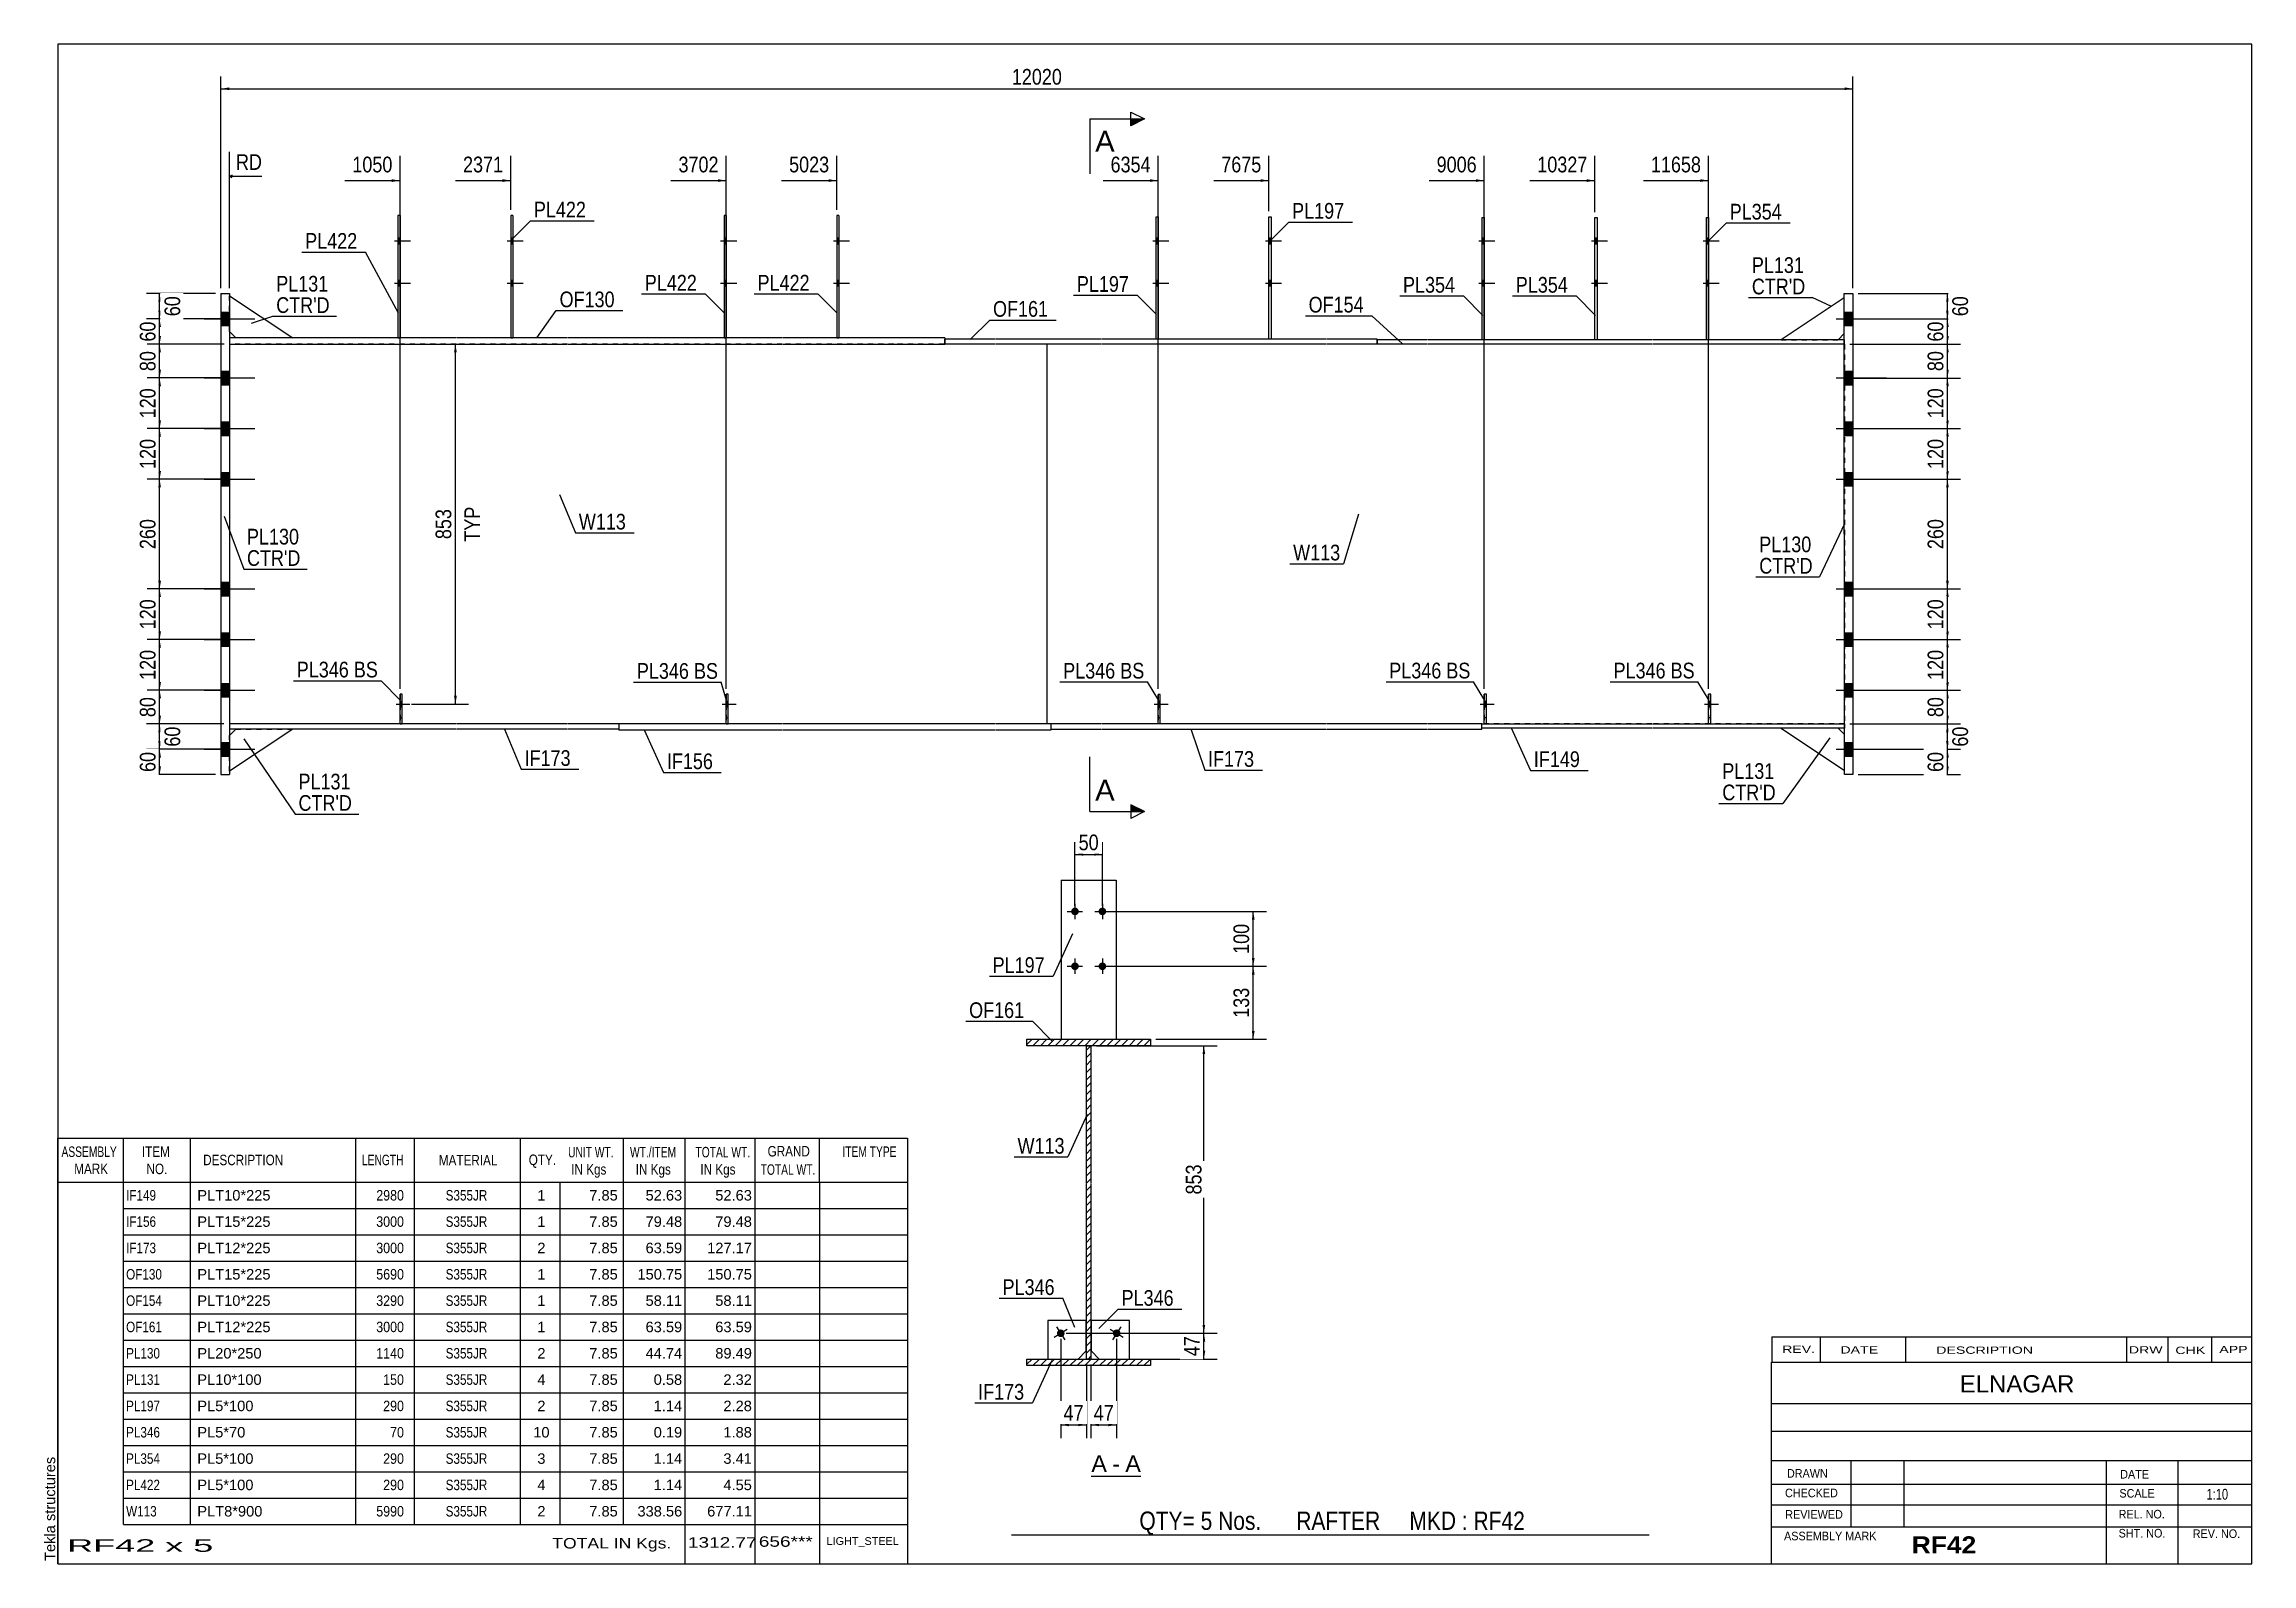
# Model space of a CAD drawing. Header units: millimetres. Extents: x 2 to 405, y 5 to 282.
import ezdxf

# ---------------------------------------------------------------- set-up
doc = ezdxf.new("R2010")
doc.units = ezdxf.units.MM
doc.linetypes.add('DXK_LINE_DOT1', pattern=[1.8814, 0.9407, -0.9407])
doc.linetypes.add('DXK_LINE_DOT2', pattern=[3.9198, 1.9599, -1.9599])
doc.styles.add('Arial', font='ARIAL.TTF', dxfattribs={"height": 0.2})
doc.styles.add('Arial Bold', font='ARIALBD.TTF', dxfattribs={"height": 0.2})
doc.styles.add('Arial Narrow', font='ARIALN.TTF', dxfattribs={"height": 0.2})

# ---------------------------------------------------------------- blocks, each defined once
blk = doc.blocks.new('Unknown-623472677-1210')
at = {"color": 5, "linetype": 'Continuous'}
for p, q in [((405, 282), (5, 282)), ((5, 282), (5, 5)), ((405, 5), (405, 282)), ((5, 5), (405, 5))]:
    blk.add_line(p, q, dxfattribs=at)
at = {"color": 174, "linetype": 'Continuous', "style": 'Arial'}
blk.add_text('Tekla structures', height=1.9102, rotation=90, dxfattribs=at).set_placement((4.5, 5.5))
blk = doc.blocks.new('Unknown-623472677-15 - 1231')
at = {"color": 7, "linetype": 'Continuous'}
blk.add_line((193.41, 20.95), (202.44, 20.95), dxfattribs=at)
at = {"color": 0, "linetype": 'Continuous'}
blk.add_wipeout([(196.26, 21.7), (196.26, 24.9), (193.41, 24.9), (193.41, 21.7)], dxfattribs=at)
blk.add_wipeout([(198.64, 21.7), (198.64, 24.9), (197.22, 24.9), (197.22, 21.7)], dxfattribs=at)
at = {"color": 96, "linetype": 'Continuous', "style": 'Arial'}
blk.add_text('A', height=3.06, dxfattribs=at).set_placement((193.41, 21.7))
at = {"color": 0, "linetype": 'Continuous'}
blk.add_wipeout([(202.44, 21.7), (202.44, 24.9), (199.6, 24.9), (199.6, 21.7)], dxfattribs=at)
at = {"color": 96, "linetype": 'Continuous', "style": 'Arial'}
for s, p in [('A', (199.6, 21.7)), ('-', (197.22, 21.7))]:
    blk.add_text(s, height=3.06, dxfattribs=at).set_placement(p)
blk = doc.blocks.new('Part-623472677-1729 - 1512')
at = {"color": 2, "linetype": 'Continuous'}
for p, q in [((147.39, 250.77), (147, 250.77)), ((147, 250.77), (147, 228.46)), ((147.39, 250.77), (147.39, 228.46))]:
    blk.add_line(p, q, dxfattribs=at)
at = {"color": 7, "linetype": 'DXK_LINE_DOT1'}
blk.add_line((147, 228.46), (147.39, 228.46), dxfattribs=at)
blk = doc.blocks.new('Bolt-623472677-1645 - 1512')
at = {"linetype": 'Continuous'}
for points in [[(205.61, 245.61), (205.61, 246.69), (205.22, 246.69), (205.22, 245.61)], [(205.61, 245.61), (205.61, 246.69), (205.22, 246.69), (205.22, 245.61)], [(205.61, 237.92), (205.61, 239), (205.22, 239), (205.22, 237.92)], [(205.61, 237.92), (205.61, 239), (205.22, 239), (205.22, 237.92)]]:
    blk.add_hatch(color=3, dxfattribs=at).paths.add_polyline_path(points)
at = {"color": 3, "linetype": 'Continuous'}
for p, q in [((204.61, 246.15), (207.53, 246.15)), ((204.61, 246.15), (207.53, 246.15)), ((205.22, 246.69), (205.61, 246.69)), ((205.22, 246.69), (205.61, 246.69)), ((205.22, 245.61), (205.61, 245.61)), ((205.22, 245.61), (205.61, 245.61)), ((204.61, 238.46), (207.53, 238.46)), ((204.61, 238.46), (207.53, 238.46)), ((205.22, 239), (205.61, 239)), ((205.22, 239), (205.61, 239)), ((205.22, 237.92), (205.61, 237.92)), ((205.22, 237.92), (205.61, 237.92))]:
    blk.add_line(p, q, dxfattribs=at)
blk = doc.blocks.new('Part-623472677-1541 - 1512')
at = {"color": 2, "linetype": 'Continuous'}
for p, q in [((175.95, 228.23), (166.72, 228.23)), ((166.72, 227.3), (166.72, 228.23)), ((175.95, 227.3), (166.72, 227.3)), ((195.28, 228.23), (176.05, 228.23)), ((195.28, 227.3), (176.05, 227.3)), ((215.84, 228.23), (195.38, 228.23)), ((215.84, 227.3), (195.38, 227.3)), ((236.17, 228.23), (215.94, 228.23)), ((236.17, 227.3), (215.94, 227.3)), ((245.5, 228.23), (236.27, 228.23)), ((245.5, 227.3), (236.27, 227.3)), ((245.5, 228.23), (245.5, 227.3))]:
    blk.add_line(p, q, dxfattribs=at)
blk = doc.blocks.new('Part-623472677-1536 - 1512')
at = {"color": 2, "linetype": 'Continuous'}
for p, q in [((254.73, 228.07), (245.5, 228.07)), ((245.5, 227.3), (245.5, 228.07)), ((254.73, 227.3), (245.5, 227.3)), ((275.29, 228.07), (254.83, 228.07)), ((275.29, 227.3), (254.83, 227.3)), ((295.62, 228.07), (275.39, 228.07)), ((295.62, 227.3), (275.39, 227.3)), ((330.71, 228.07), (295.72, 228.07)), ((330.71, 227.3), (295.72, 227.3))]:
    blk.add_line(p, q, dxfattribs=at)
at = {"color": 7, "linetype": 'DXK_LINE_DOT1'}
blk.add_line((330.71, 227.3), (330.71, 228.07), dxfattribs=at)
blk = doc.blocks.new('Part-623472677-1563 - 1512')
at = {"color": 2, "linetype": 'Continuous'}
for p, q in [((57.04, 228.46), (36.27, 228.46)), ((36.27, 227.3), (57.04, 227.3)), ((77.6, 228.46), (57.14, 228.46)), ((57.14, 227.3), (77.6, 227.3)), ((97.93, 228.46), (77.7, 228.46)), ((77.7, 227.3), (97.93, 227.3)), ((116.49, 228.46), (98.03, 228.46)), ((98.03, 227.3), (116.49, 227.3)), ((137.05, 228.46), (116.59, 228.46)), ((116.59, 227.3), (137.05, 227.3)), ((157.39, 228.46), (137.15, 228.46)), ((137.15, 227.3), (157.39, 227.3)), ((166.72, 228.46), (157.49, 228.46)), ((157.49, 227.3), (166.72, 227.3)), ((166.72, 228.46), (166.72, 227.3))]:
    blk.add_line(p, q, dxfattribs=at)
at = {"color": 7, "linetype": 'DXK_LINE_DOT1'}
blk.add_line((36.27, 228.46), (36.27, 227.3), dxfattribs=at)
blk = doc.blocks.new('Bolt-623472677-1649 - 1512')
at = {"color": 3, "linetype": 'DXK_LINE_DOT2'}
for p, q in [((305.22, 161.71), (307.76, 161.71)), ((305.95, 162.25), (306.34, 162.25)), ((305.95, 161.17), (306.34, 161.17))]:
    blk.add_line(p, q, dxfattribs=at)
blk = doc.blocks.new('Part-623472677-1585 - 1512')
at = {"color": 7, "linetype": 'DXK_LINE_DOT1'}
for p, q in [((57.04, 227.3), (36.27, 227.3)), ((36.27, 227.3), (36.27, 158.07)), ((77.6, 227.3), (57.14, 227.3)), ((97.93, 227.3), (77.7, 227.3)), ((116.49, 227.3), (98.03, 227.3)), ((137.05, 227.3), (116.59, 227.3)), ((157.39, 227.3), (137.15, 227.3)), ((175.95, 227.3), (157.49, 227.3)), ((185.28, 227.3), (176.05, 227.3)), ((57.04, 158.07), (36.27, 158.07)), ((77.6, 158.07), (57.14, 158.07)), ((97.93, 158.07), (77.7, 158.07)), ((116.49, 158.07), (98.03, 158.07)), ((137.05, 158.07), (116.59, 158.07)), ((157.39, 158.07), (137.15, 158.07)), ((175.95, 158.07), (157.49, 158.07)), ((185.28, 158.07), (176.05, 158.07))]:
    blk.add_line(p, q, dxfattribs=at)
at = {"color": 2, "linetype": 'Continuous'}
blk.add_line((185.28, 227.3), (185.28, 158.07), dxfattribs=at)
blk = doc.blocks.new('Part-623472677-1796 - 1512')
at = {"color": 7, "linetype": 'DXK_LINE_DOT1'}
for p, q in [((265.06, 163.48), (265.06, 158.1)), ((265.44, 163.48), (265.06, 163.48)), ((265.44, 158.1), (265.44, 163.48)), ((265.06, 159.25), (265.44, 159.25)), ((265.06, 158.1), (265.44, 158.1))]:
    blk.add_line(p, q, dxfattribs=at)
blk = doc.blocks.new('Part-623472677-1607 - 1512')
at = {"color": 2, "linetype": 'Continuous'}
for p, q in [((264.58, 157.3), (264.58, 158.07)), ((264.58, 158.07), (275.29, 158.07)), ((275.29, 157.3), (264.58, 157.3)), ((275.39, 158.07), (295.62, 158.07)), ((295.62, 157.3), (275.39, 157.3)), ((295.72, 158.07), (330.71, 158.07)), ((330.71, 157.3), (295.72, 157.3))]:
    blk.add_line(p, q, dxfattribs=at)
at = {"color": 7, "linetype": 'DXK_LINE_DOT1'}
blk.add_line((330.71, 158.07), (330.71, 157.3), dxfattribs=at)
blk = doc.blocks.new('Part-623472677-1761 - 1512')
at = {"color": 2, "linetype": 'Continuous'}
for p, q in [((67.37, 250.77), (66.99, 250.77)), ((66.99, 250.77), (66.99, 228.46)), ((67.37, 250.77), (67.37, 228.46))]:
    blk.add_line(p, q, dxfattribs=at)
at = {"color": 7, "linetype": 'DXK_LINE_DOT1'}
blk.add_line((66.99, 228.46), (67.37, 228.46), dxfattribs=at)
blk = doc.blocks.new('Bolt-623472677-1633 - 1512')
at = {"color": 3, "linetype": 'DXK_LINE_DOT2'}
for p, q in [((66.64, 161.71), (69.18, 161.71)), ((67.37, 162.25), (67.75, 162.25)), ((67.37, 161.17), (67.75, 161.17))]:
    blk.add_line(p, q, dxfattribs=at)
blk = doc.blocks.new('Bolt-623472677-1634 - 1512')
at = {"linetype": 'Continuous'}
blk.add_hatch(color=3, dxfattribs=at).paths.add_polyline_path([(67.75, 161.17), (67.75, 162.25), (67.37, 162.25), (67.37, 161.17)])
at = {"color": 3, "linetype": 'Continuous'}
for p, q in [((66.64, 161.71), (69.18, 161.71)), ((67.37, 162.25), (67.75, 162.25)), ((67.37, 161.17), (67.75, 161.17))]:
    blk.add_line(p, q, dxfattribs=at)
blk = doc.blocks.new('Bolt-623472677-1635 - 1512')
at = {"linetype": 'Continuous'}
for points in [[(87.93, 245.61), (87.93, 246.69), (87.55, 246.69), (87.55, 245.61)], [(87.93, 245.61), (87.93, 246.69), (87.55, 246.69), (87.55, 245.61)], [(87.93, 237.92), (87.93, 239), (87.55, 239), (87.55, 237.92)], [(87.93, 237.92), (87.93, 239), (87.55, 239), (87.55, 237.92)]]:
    blk.add_hatch(color=3, dxfattribs=at).paths.add_polyline_path(points)
at = {"color": 3, "linetype": 'Continuous'}
for p, q in [((86.93, 246.15), (89.85, 246.15)), ((86.93, 246.15), (89.85, 246.15)), ((87.55, 246.69), (87.93, 246.69)), ((87.55, 246.69), (87.93, 246.69)), ((87.55, 245.61), (87.93, 245.61)), ((87.55, 245.61), (87.93, 245.61)), ((86.93, 238.46), (89.85, 238.46)), ((86.93, 238.46), (89.85, 238.46)), ((87.55, 239), (87.93, 239)), ((87.55, 239), (87.93, 239)), ((87.55, 237.92), (87.93, 237.92)), ((87.55, 237.92), (87.93, 237.92))]:
    blk.add_line(p, q, dxfattribs=at)
blk = doc.blocks.new('Bolt-623472677-1636 - 1512')
at = {"linetype": 'Continuous'}
for points in [[(147.39, 245.61), (147.39, 246.69), (147, 246.69), (147, 245.61)], [(147.39, 245.61), (147.39, 246.69), (147, 246.69), (147, 245.61)], [(147.39, 237.92), (147.39, 239), (147, 239), (147, 237.92)], [(147.39, 237.92), (147.39, 239), (147, 239), (147, 237.92)]]:
    blk.add_hatch(color=3, dxfattribs=at).paths.add_polyline_path(points)
at = {"color": 3, "linetype": 'Continuous'}
for p, q in [((146.39, 246.15), (149.31, 246.15)), ((146.39, 246.15), (149.31, 246.15)), ((147, 246.69), (147.39, 246.69)), ((147, 246.69), (147.39, 246.69)), ((147, 245.61), (147.39, 245.61)), ((147, 245.61), (147.39, 245.61)), ((146.39, 238.46), (149.31, 238.46)), ((146.39, 238.46), (149.31, 238.46)), ((147, 239), (147.39, 239)), ((147, 239), (147.39, 239)), ((147, 237.92), (147.39, 237.92)), ((147, 237.92), (147.39, 237.92))]:
    blk.add_line(p, q, dxfattribs=at)
blk = doc.blocks.new('Bolt-623472677-1637 - 1512')
at = {"linetype": 'Continuous'}
for points in [[(226.17, 245.61), (226.17, 246.69), (225.78, 246.69), (225.78, 245.61)], [(226.17, 245.61), (226.17, 246.69), (225.78, 246.69), (225.78, 245.61)], [(226.17, 237.92), (226.17, 239), (225.78, 239), (225.78, 237.92)], [(226.17, 237.92), (226.17, 239), (225.78, 239), (225.78, 237.92)]]:
    blk.add_hatch(color=3, dxfattribs=at).paths.add_polyline_path(points)
at = {"color": 3, "linetype": 'Continuous'}
for p, q in [((225.17, 246.15), (228.09, 246.15)), ((225.17, 246.15), (228.09, 246.15)), ((225.78, 246.69), (226.17, 246.69)), ((225.78, 246.69), (226.17, 246.69)), ((225.78, 245.61), (226.17, 245.61)), ((225.78, 245.61), (226.17, 245.61)), ((225.17, 238.46), (228.09, 238.46)), ((225.17, 238.46), (228.09, 238.46)), ((225.78, 239), (226.17, 239)), ((225.78, 239), (226.17, 239)), ((225.78, 237.92), (226.17, 237.92)), ((225.78, 237.92), (226.17, 237.92))]:
    blk.add_line(p, q, dxfattribs=at)
blk = doc.blocks.new('Part-623472677-1766 - 1512')
at = {"color": 7, "linetype": 'DXK_LINE_DOT1'}
for p, q in [((126.82, 163.48), (126.82, 158.1)), ((127.21, 163.48), (126.82, 163.48)), ((127.21, 158.1), (127.21, 163.48)), ((126.82, 159.25), (127.21, 159.25)), ((126.82, 158.1), (127.21, 158.1))]:
    blk.add_line(p, q, dxfattribs=at)
blk = doc.blocks.new('Part-623472677-1702 - 1512')
at = {"color": 2, "linetype": 'Continuous'}
for p, q in [((67.37, 158.1), (67.37, 163.48)), ((67.75, 163.48), (67.37, 163.48)), ((67.75, 158.1), (67.75, 163.48)), ((67.37, 158.1), (67.75, 158.1))]:
    blk.add_line(p, q, dxfattribs=at)
blk = doc.blocks.new('Bolt-623472677-1638 - 1512')
at = {"linetype": 'Continuous'}
for points in [[(285.62, 245.61), (285.62, 246.69), (285.24, 246.69), (285.24, 245.61)], [(285.62, 245.61), (285.62, 246.69), (285.24, 246.69), (285.24, 245.61)], [(285.62, 237.92), (285.62, 239), (285.24, 239), (285.24, 237.92)], [(285.62, 237.92), (285.62, 239), (285.24, 239), (285.24, 237.92)]]:
    blk.add_hatch(color=3, dxfattribs=at).paths.add_polyline_path(points)
at = {"color": 3, "linetype": 'Continuous'}
for p, q in [((284.62, 246.15), (287.54, 246.15)), ((284.62, 246.15), (287.54, 246.15)), ((285.24, 246.69), (285.62, 246.69)), ((285.24, 246.69), (285.62, 246.69)), ((285.24, 245.61), (285.62, 245.61)), ((285.24, 245.61), (285.62, 245.61)), ((284.62, 238.46), (287.54, 238.46)), ((284.62, 238.46), (287.54, 238.46)), ((285.24, 239), (285.62, 239)), ((285.24, 239), (285.62, 239)), ((285.24, 237.92), (285.62, 237.92)), ((285.24, 237.92), (285.62, 237.92))]:
    blk.add_line(p, q, dxfattribs=at)
blk = doc.blocks.new('Bolt-623472677-1639 - 1512')
at = {"linetype": 'Continuous'}
for points in [[(67.37, 245.61), (67.37, 246.69), (66.99, 246.69), (66.99, 245.61)], [(67.37, 245.61), (67.37, 246.69), (66.99, 246.69), (66.99, 245.61)], [(67.37, 237.92), (67.37, 239), (66.99, 239), (66.99, 237.92)], [(67.37, 237.92), (67.37, 239), (66.99, 239), (66.99, 237.92)]]:
    blk.add_hatch(color=3, dxfattribs=at).paths.add_polyline_path(points)
at = {"color": 3, "linetype": 'Continuous'}
for p, q in [((66.37, 246.15), (69.29, 246.15)), ((66.37, 246.15), (69.29, 246.15)), ((66.99, 246.69), (67.37, 246.69)), ((66.99, 246.69), (67.37, 246.69)), ((66.99, 245.61), (67.37, 245.61)), ((66.99, 245.61), (67.37, 245.61)), ((66.37, 238.46), (69.29, 238.46)), ((66.37, 238.46), (69.29, 238.46)), ((66.99, 239), (67.37, 239)), ((66.99, 239), (67.37, 239)), ((66.99, 237.92), (67.37, 237.92)), ((66.99, 237.92), (67.37, 237.92))]:
    blk.add_line(p, q, dxfattribs=at)
blk = doc.blocks.new('Bolt-623472677-1640 - 1512')
at = {"color": 3, "linetype": 'DXK_LINE_DOT2'}
for p, q in [((126.09, 161.71), (128.63, 161.71)), ((126.82, 162.25), (127.21, 162.25)), ((126.82, 161.17), (127.21, 161.17))]:
    blk.add_line(p, q, dxfattribs=at)
blk = doc.blocks.new('Bolt-623472677-1641 - 1512')
at = {"linetype": 'Continuous'}
blk.add_hatch(color=3, dxfattribs=at).paths.add_polyline_path([(127.21, 161.17), (127.21, 162.25), (126.82, 162.25), (126.82, 161.17)])
at = {"color": 3, "linetype": 'Continuous'}
for p, q in [((126.09, 161.71), (128.63, 161.71)), ((126.82, 162.25), (127.21, 162.25)), ((126.82, 161.17), (127.21, 161.17))]:
    blk.add_line(p, q, dxfattribs=at)
blk = doc.blocks.new('Bolt-623472677-1642 - 1512')
at = {"linetype": 'Continuous'}
for points in [[(126.82, 245.61), (126.82, 246.69), (126.44, 246.69), (126.44, 245.61)], [(126.82, 245.61), (126.82, 246.69), (126.44, 246.69), (126.44, 245.61)], [(126.82, 237.92), (126.82, 239), (126.44, 239), (126.44, 237.92)], [(126.82, 237.92), (126.82, 239), (126.44, 239), (126.44, 237.92)]]:
    blk.add_hatch(color=3, dxfattribs=at).paths.add_polyline_path(points)
at = {"color": 3, "linetype": 'Continuous'}
for p, q in [((125.82, 246.15), (128.75, 246.15)), ((125.82, 246.15), (128.75, 246.15)), ((126.44, 246.69), (126.82, 246.69)), ((126.44, 246.69), (126.82, 246.69)), ((126.44, 245.61), (126.82, 245.61)), ((126.44, 245.61), (126.82, 245.61)), ((125.82, 238.46), (128.75, 238.46)), ((125.82, 238.46), (128.75, 238.46)), ((126.44, 239), (126.82, 239)), ((126.44, 239), (126.82, 239)), ((126.44, 237.92), (126.82, 237.92)), ((126.44, 237.92), (126.82, 237.92))]:
    blk.add_line(p, q, dxfattribs=at)
blk = doc.blocks.new('Part-623472677-1771 - 1512')
at = {"color": 2, "linetype": 'Continuous'}
for p, q in [((126.82, 158.1), (126.82, 163.48)), ((127.21, 163.48), (126.82, 163.48)), ((127.21, 158.1), (127.21, 163.48)), ((126.82, 158.1), (127.21, 158.1))]:
    blk.add_line(p, q, dxfattribs=at)
blk = doc.blocks.new('Bolt-623472677-1643 - 1512')
at = {"color": 3, "linetype": 'DXK_LINE_DOT2'}
for p, q in [((204.88, 161.69), (207.41, 161.69)), ((205.61, 162.23), (205.99, 162.23)), ((205.61, 161.15), (205.99, 161.15))]:
    blk.add_line(p, q, dxfattribs=at)
blk = doc.blocks.new('Bolt-623472677-1644 - 1512')
at = {"linetype": 'Continuous'}
blk.add_hatch(color=3, dxfattribs=at).paths.add_polyline_path([(205.99, 161.15), (205.99, 162.23), (205.61, 162.23), (205.61, 161.15)])
at = {"color": 3, "linetype": 'Continuous'}
for p, q in [((204.88, 161.69), (207.41, 161.69)), ((205.61, 162.23), (205.99, 162.23)), ((205.61, 161.15), (205.99, 161.15))]:
    blk.add_line(p, q, dxfattribs=at)
blk = doc.blocks.new('Bolt-623472677-1646 - 1512')
at = {"color": 3, "linetype": 'DXK_LINE_DOT2'}
for p, q in [((264.33, 161.71), (266.87, 161.71)), ((265.06, 162.25), (265.44, 162.25)), ((265.06, 161.17), (265.44, 161.17))]:
    blk.add_line(p, q, dxfattribs=at)
blk = doc.blocks.new('Bolt-623472677-1647 - 1512')
at = {"linetype": 'Continuous'}
blk.add_hatch(color=3, dxfattribs=at).paths.add_polyline_path([(265.44, 161.17), (265.44, 162.25), (265.06, 162.25), (265.06, 161.17)])
at = {"color": 3, "linetype": 'Continuous'}
for p, q in [((264.33, 161.71), (266.87, 161.71)), ((265.06, 162.25), (265.44, 162.25)), ((265.06, 161.17), (265.44, 161.17))]:
    blk.add_line(p, q, dxfattribs=at)
blk = doc.blocks.new('Part-623472677-1776 - 1512')
at = {"color": 2, "linetype": 'Continuous'}
for p, q in [((126.82, 250.77), (126.44, 250.77)), ((126.44, 250.77), (126.44, 228.46)), ((126.82, 250.77), (126.82, 228.46))]:
    blk.add_line(p, q, dxfattribs=at)
at = {"color": 7, "linetype": 'DXK_LINE_DOT1'}
blk.add_line((126.44, 228.46), (126.82, 228.46), dxfattribs=at)
blk = doc.blocks.new('Bolt-623472677-1648 - 1512')
at = {"linetype": 'Continuous'}
for points in [[(265.06, 245.61), (265.06, 246.69), (264.68, 246.69), (264.68, 245.61)], [(265.06, 245.61), (265.06, 246.69), (264.68, 246.69), (264.68, 245.61)], [(265.06, 237.92), (265.06, 239), (264.68, 239), (264.68, 237.92)], [(265.06, 237.92), (265.06, 239), (264.68, 239), (264.68, 237.92)]]:
    blk.add_hatch(color=3, dxfattribs=at).paths.add_polyline_path(points)
at = {"color": 3, "linetype": 'Continuous'}
for p, q in [((264.06, 246.15), (266.98, 246.15)), ((264.06, 246.15), (266.98, 246.15)), ((264.68, 246.69), (265.06, 246.69)), ((264.68, 246.69), (265.06, 246.69)), ((264.68, 245.61), (265.06, 245.61)), ((264.68, 245.61), (265.06, 245.61)), ((264.06, 238.46), (266.98, 238.46)), ((264.06, 238.46), (266.98, 238.46)), ((264.68, 239), (265.06, 239)), ((264.68, 239), (265.06, 239)), ((264.68, 237.92), (265.06, 237.92)), ((264.68, 237.92), (265.06, 237.92))]:
    blk.add_line(p, q, dxfattribs=at)
blk = doc.blocks.new('Bolt-623472677-1650 - 1512')
at = {"linetype": 'Continuous'}
blk.add_hatch(color=3, dxfattribs=at).paths.add_polyline_path([(306.34, 161.17), (306.34, 162.25), (305.95, 162.25), (305.95, 161.17)])
at = {"color": 3, "linetype": 'Continuous'}
for p, q in [((305.22, 161.71), (307.76, 161.71)), ((305.95, 162.25), (306.34, 162.25)), ((305.95, 161.17), (306.34, 161.17))]:
    blk.add_line(p, q, dxfattribs=at)
blk = doc.blocks.new('Bolt-623472677-1651 - 1512')
at = {"linetype": 'Continuous'}
for points in [[(305.95, 245.61), (305.95, 246.69), (305.57, 246.69), (305.57, 245.61)], [(305.95, 245.61), (305.95, 246.69), (305.57, 246.69), (305.57, 245.61)], [(305.95, 237.92), (305.95, 239), (305.57, 239), (305.57, 237.92)], [(305.95, 237.92), (305.95, 239), (305.57, 239), (305.57, 237.92)]]:
    blk.add_hatch(color=3, dxfattribs=at).paths.add_polyline_path(points)
at = {"color": 3, "linetype": 'Continuous'}
for p, q in [((304.95, 246.15), (307.88, 246.15)), ((304.95, 246.15), (307.88, 246.15)), ((305.57, 246.69), (305.95, 246.69)), ((305.57, 246.69), (305.95, 246.69)), ((305.57, 245.61), (305.95, 245.61)), ((305.57, 245.61), (305.95, 245.61)), ((304.95, 238.46), (307.88, 238.46)), ((304.95, 238.46), (307.88, 238.46)), ((305.57, 239), (305.95, 239)), ((305.57, 239), (305.95, 239)), ((305.57, 237.92), (305.95, 237.92)), ((305.57, 237.92), (305.95, 237.92))]:
    blk.add_line(p, q, dxfattribs=at)
blk = doc.blocks.new('Bolt-623472677-1652 - 1512')
at = {"linetype": 'Continuous'}
for points in [[(330.7, 233.15), (330.7, 230.69), (332.24, 230.69), (332.24, 233.15)], [(330.7, 233.15), (330.7, 230.69), (332.24, 230.69), (332.24, 233.15)], [(330.7, 222.38), (330.7, 219.92), (332.24, 219.92), (332.24, 222.38)], [(330.7, 222.38), (330.7, 219.92), (332.24, 219.92), (332.24, 222.38)], [(330.7, 213.15), (330.7, 210.69), (332.24, 210.69), (332.24, 213.15)], [(330.7, 213.15), (330.7, 210.69), (332.24, 210.69), (332.24, 213.15)], [(330.7, 203.92), (330.7, 201.46), (332.24, 201.46), (332.24, 203.92)], [(330.7, 203.92), (330.7, 201.46), (332.24, 201.46), (332.24, 203.92)], [(330.7, 183.92), (330.7, 181.46), (332.24, 181.46), (332.24, 183.92)], [(330.7, 183.92), (330.7, 181.46), (332.24, 181.46), (332.24, 183.92)], [(330.7, 174.69), (330.7, 172.23), (332.24, 172.23), (332.24, 174.69)], [(330.7, 174.69), (330.7, 172.23), (332.24, 172.23), (332.24, 174.69)], [(330.7, 165.46), (330.7, 163), (332.24, 163), (332.24, 165.46)], [(330.7, 165.46), (330.7, 163), (332.24, 163), (332.24, 165.46)], [(330.7, 154.69), (330.7, 152.23), (332.24, 152.23), (332.24, 154.69)], [(330.7, 154.69), (330.7, 152.23), (332.24, 152.23), (332.24, 154.69)]]:
    blk.add_hatch(color=3, dxfattribs=at).paths.add_polyline_path(points)
at = {"color": 3, "linetype": 'Continuous'}
for p, q in [((329.19, 231.92), (338.4, 231.92)), ((329.19, 231.92), (338.4, 231.92)), ((330.7, 233.15), (332.24, 233.15)), ((330.7, 233.15), (332.24, 233.15)), ((330.7, 230.69), (332.24, 230.69)), ((330.7, 230.69), (332.24, 230.69)), ((330.7, 222.38), (332.24, 222.38)), ((330.7, 222.38), (332.24, 222.38)), ((329.19, 221.15), (338.4, 221.15)), ((329.19, 221.15), (338.4, 221.15)), ((330.7, 219.92), (332.24, 219.92)), ((330.7, 219.92), (332.24, 219.92)), ((329.19, 211.92), (338.4, 211.92)), ((329.19, 211.92), (338.4, 211.92)), ((330.7, 213.15), (332.24, 213.15)), ((330.7, 213.15), (332.24, 213.15)), ((330.7, 210.69), (332.24, 210.69)), ((330.7, 210.69), (332.24, 210.69)), ((329.19, 202.69), (338.4, 202.69)), ((329.19, 202.69), (338.4, 202.69)), ((330.7, 203.92), (332.24, 203.92)), ((330.7, 203.92), (332.24, 203.92)), ((330.7, 201.46), (332.24, 201.46)), ((330.7, 201.46), (332.24, 201.46)), ((329.19, 182.69), (338.4, 182.69)), ((329.19, 182.69), (338.4, 182.69)), ((330.7, 183.92), (332.24, 183.92)), ((330.7, 183.92), (332.24, 183.92)), ((330.7, 181.46), (332.24, 181.46)), ((330.7, 181.46), (332.24, 181.46)), ((329.19, 173.46), (338.4, 173.46)), ((329.19, 173.46), (338.4, 173.46)), ((330.7, 174.69), (332.24, 174.69)), ((330.7, 174.69), (332.24, 174.69)), ((330.7, 172.23), (332.24, 172.23)), ((330.7, 172.23), (332.24, 172.23)), ((330.7, 165.46), (332.24, 165.46)), ((330.7, 165.46), (332.24, 165.46)), ((329.19, 164.23), (338.4, 164.23)), ((329.19, 164.23), (338.4, 164.23)), ((330.7, 163), (332.24, 163)), ((330.7, 163), (332.24, 163)), ((329.19, 153.46), (338.4, 153.46)), ((329.19, 153.46), (338.4, 153.46)), ((330.7, 154.69), (332.24, 154.69)), ((330.7, 154.69), (332.24, 154.69)), ((330.7, 152.23), (332.24, 152.23)), ((330.7, 152.23), (332.24, 152.23))]:
    blk.add_line(p, q, dxfattribs=at)
blk = doc.blocks.new('Part-623472677-1781 - 1512')
at = {"color": 7, "linetype": 'DXK_LINE_DOT1'}
for p, q in [((205.61, 163.46), (205.61, 158.07)), ((205.99, 163.46), (205.61, 163.46)), ((205.99, 158.07), (205.99, 163.46)), ((205.61, 159.23), (205.99, 159.23))]:
    blk.add_line(p, q, dxfattribs=at)
blk = doc.blocks.new('Bolt-623472677-1653 - 1512')
at = {"linetype": 'Continuous'}
for points in [[(34.73, 233.15), (34.73, 230.69), (36.27, 230.69), (36.27, 233.15)], [(34.73, 233.15), (34.73, 230.69), (36.27, 230.69), (36.27, 233.15)], [(34.73, 222.38), (34.73, 219.92), (36.27, 219.92), (36.27, 222.38)], [(34.73, 222.38), (34.73, 219.92), (36.27, 219.92), (36.27, 222.38)], [(34.73, 213.15), (34.73, 210.69), (36.27, 210.69), (36.27, 213.15)], [(34.73, 213.15), (34.73, 210.69), (36.27, 210.69), (36.27, 213.15)], [(34.73, 203.92), (34.73, 201.46), (36.27, 201.46), (36.27, 203.92)], [(34.73, 203.92), (34.73, 201.46), (36.27, 201.46), (36.27, 203.92)], [(34.73, 183.92), (34.73, 181.46), (36.27, 181.46), (36.27, 183.92)], [(34.73, 183.92), (34.73, 181.46), (36.27, 181.46), (36.27, 183.92)], [(34.73, 174.69), (34.73, 172.23), (36.27, 172.23), (36.27, 174.69)], [(34.73, 174.69), (34.73, 172.23), (36.27, 172.23), (36.27, 174.69)], [(34.73, 165.46), (34.73, 163), (36.27, 163), (36.27, 165.46)], [(34.73, 165.46), (34.73, 163), (36.27, 163), (36.27, 165.46)], [(34.73, 154.69), (34.73, 152.23), (36.27, 152.23), (36.27, 154.69)], [(34.73, 154.69), (34.73, 152.23), (36.27, 152.23), (36.27, 154.69)]]:
    blk.add_hatch(color=3, dxfattribs=at).paths.add_polyline_path(points)
at = {"color": 3, "linetype": 'Continuous'}
for p, q in [((31.67, 231.92), (40.89, 231.92)), ((31.67, 231.92), (40.89, 231.92)), ((34.73, 233.15), (36.27, 233.15)), ((34.73, 233.15), (36.27, 233.15)), ((34.73, 230.69), (36.27, 230.69)), ((34.73, 230.69), (36.27, 230.69)), ((34.73, 222.38), (36.27, 222.38)), ((34.73, 222.38), (36.27, 222.38)), ((31.67, 221.15), (40.89, 221.15)), ((31.67, 221.15), (40.89, 221.15)), ((34.73, 219.92), (36.27, 219.92)), ((34.73, 219.92), (36.27, 219.92)), ((31.67, 211.92), (40.89, 211.92)), ((31.67, 211.92), (40.89, 211.92)), ((34.73, 213.15), (36.27, 213.15)), ((34.73, 213.15), (36.27, 213.15)), ((34.73, 210.69), (36.27, 210.69)), ((34.73, 210.69), (36.27, 210.69)), ((31.67, 202.69), (40.89, 202.69)), ((31.67, 202.69), (40.89, 202.69)), ((34.73, 203.92), (36.27, 203.92)), ((34.73, 203.92), (36.27, 203.92)), ((34.73, 201.46), (36.27, 201.46)), ((34.73, 201.46), (36.27, 201.46)), ((31.67, 182.69), (40.89, 182.69)), ((31.67, 182.69), (40.89, 182.69)), ((34.73, 183.92), (36.27, 183.92)), ((34.73, 183.92), (36.27, 183.92)), ((34.73, 181.46), (36.27, 181.46)), ((34.73, 181.46), (36.27, 181.46)), ((31.67, 173.46), (40.89, 173.46)), ((31.67, 173.46), (40.89, 173.46)), ((34.73, 174.69), (36.27, 174.69)), ((34.73, 174.69), (36.27, 174.69)), ((34.73, 172.23), (36.27, 172.23)), ((34.73, 172.23), (36.27, 172.23)), ((34.73, 165.46), (36.27, 165.46)), ((34.73, 165.46), (36.27, 165.46)), ((31.67, 164.23), (40.89, 164.23)), ((31.67, 164.23), (40.89, 164.23)), ((34.73, 163), (36.27, 163)), ((34.73, 163), (36.27, 163)), ((31.67, 153.46), (40.89, 153.46)), ((31.67, 153.46), (40.89, 153.46)), ((34.73, 154.69), (36.27, 154.69)), ((34.73, 154.69), (36.27, 154.69)), ((34.73, 152.23), (36.27, 152.23)), ((34.73, 152.23), (36.27, 152.23))]:
    blk.add_line(p, q, dxfattribs=at)
blk = doc.blocks.new('Part-623472677-1786 - 1512')
at = {"color": 2, "linetype": 'Continuous'}
for p, q in [((205.61, 158.07), (205.61, 163.46)), ((205.99, 163.46), (205.61, 163.46)), ((205.99, 158.07), (205.99, 163.46))]:
    blk.add_line(p, q, dxfattribs=at)
blk = doc.blocks.new('Part-623472677-1658 - 1512')
at = {"color": 2, "linetype": 'Continuous'}
blk.add_line((185.28, 227.3), (185.28, 158.07), dxfattribs=at)
at = {"color": 7, "linetype": 'DXK_LINE_DOT1'}
for p, q in [((195.28, 227.3), (185.28, 227.3)), ((215.84, 227.3), (195.38, 227.3)), ((236.17, 227.3), (215.94, 227.3)), ((254.73, 227.3), (236.27, 227.3)), ((275.29, 227.3), (254.83, 227.3)), ((295.62, 227.3), (275.39, 227.3)), ((330.71, 227.3), (295.72, 227.3)), ((330.71, 227.3), (330.71, 158.07)), ((195.28, 158.07), (185.28, 158.07)), ((215.84, 158.07), (195.38, 158.07)), ((236.17, 158.07), (215.94, 158.07)), ((254.73, 158.07), (236.27, 158.07)), ((275.29, 158.07), (254.83, 158.07)), ((295.62, 158.07), (275.39, 158.07)), ((330.71, 158.07), (295.72, 158.07))]:
    blk.add_line(p, q, dxfattribs=at)
blk = doc.blocks.new('Part-623472677-1680 - 1512')
at = {"color": 7, "linetype": 'DXK_LINE_DOT1'}
for p, q in [((67.37, 163.48), (67.37, 158.1)), ((67.75, 163.48), (67.37, 163.48)), ((67.75, 158.1), (67.75, 163.48)), ((67.37, 159.25), (67.75, 159.25)), ((67.37, 158.1), (67.75, 158.1))]:
    blk.add_line(p, q, dxfattribs=at)
blk = doc.blocks.new('Part-623472677-1724 - 1512')
at = {"color": 2, "linetype": 'Continuous'}
for p, q in [((87.93, 250.77), (87.55, 250.77)), ((87.55, 250.77), (87.55, 228.46)), ((87.93, 250.77), (87.93, 228.46))]:
    blk.add_line(p, q, dxfattribs=at)
at = {"color": 7, "linetype": 'DXK_LINE_DOT1'}
blk.add_line((87.55, 228.46), (87.93, 228.46), dxfattribs=at)
blk = doc.blocks.new('Part-623472677-1734 - 1512')
at = {"color": 2, "linetype": 'Continuous'}
for p, q in [((225.78, 228.23), (225.78, 250.53)), ((225.78, 250.53), (226.17, 250.53)), ((226.17, 250.53), (226.17, 228.23))]:
    blk.add_line(p, q, dxfattribs=at)
at = {"color": 7, "linetype": 'DXK_LINE_DOT1'}
blk.add_line((226.17, 228.23), (225.78, 228.23), dxfattribs=at)
blk = doc.blocks.new('Part-623472677-1756 - 1512')
at = {"color": 2, "linetype": 'Continuous'}
for p, q in [((285.24, 228.07), (285.24, 250.38)), ((285.24, 250.38), (285.62, 250.38)), ((285.62, 250.38), (285.62, 228.07))]:
    blk.add_line(p, q, dxfattribs=at)
at = {"color": 7, "linetype": 'DXK_LINE_DOT1'}
blk.add_line((285.62, 228.07), (285.24, 228.07), dxfattribs=at)
blk = doc.blocks.new('Part-623472677-1791 - 1512')
at = {"color": 2, "linetype": 'Continuous'}
for p, q in [((205.22, 228.23), (205.22, 250.53)), ((205.22, 250.53), (205.61, 250.53)), ((205.61, 250.53), (205.61, 228.23))]:
    blk.add_line(p, q, dxfattribs=at)
at = {"color": 7, "linetype": 'DXK_LINE_DOT1'}
blk.add_line((205.61, 228.23), (205.22, 228.23), dxfattribs=at)
blk = doc.blocks.new('Part-623472677-1801 - 1512')
at = {"color": 2, "linetype": 'Continuous'}
for p, q in [((265.06, 158.1), (265.06, 163.48)), ((265.44, 163.48), (265.06, 163.48)), ((265.44, 158.1), (265.44, 163.48)), ((265.44, 158.1), (265.06, 158.1))]:
    blk.add_line(p, q, dxfattribs=at)
blk = doc.blocks.new('Part-623472677-1806 - 1512')
at = {"color": 2, "linetype": 'Continuous'}
for p, q in [((264.68, 228.07), (264.68, 250.38)), ((264.68, 250.38), (265.06, 250.38)), ((265.06, 250.38), (265.06, 228.07))]:
    blk.add_line(p, q, dxfattribs=at)
at = {"color": 7, "linetype": 'DXK_LINE_DOT1'}
blk.add_line((265.06, 228.07), (264.68, 228.07), dxfattribs=at)
blk = doc.blocks.new('Part-623472677-1811 - 1512')
at = {"color": 7, "linetype": 'DXK_LINE_DOT1'}
for p, q in [((305.95, 163.48), (305.95, 158.1)), ((306.34, 163.48), (305.95, 163.48)), ((306.34, 158.1), (306.34, 163.48)), ((305.95, 159.25), (306.34, 159.25)), ((305.95, 158.1), (306.34, 158.1))]:
    blk.add_line(p, q, dxfattribs=at)
blk = doc.blocks.new('Part-623472677-1816 - 1512')
at = {"color": 2, "linetype": 'Continuous'}
for p, q in [((305.95, 158.1), (305.95, 163.48)), ((306.34, 163.48), (305.95, 163.48)), ((306.34, 158.1), (306.34, 163.48)), ((306.34, 158.1), (305.95, 158.1))]:
    blk.add_line(p, q, dxfattribs=at)
blk = doc.blocks.new('Part-623472677-1821 - 1512')
at = {"color": 2, "linetype": 'Continuous'}
for p, q in [((305.57, 228.07), (305.57, 250.38)), ((305.57, 250.38), (305.95, 250.38)), ((305.95, 250.38), (305.95, 228.07))]:
    blk.add_line(p, q, dxfattribs=at)
at = {"color": 7, "linetype": 'DXK_LINE_DOT1'}
blk.add_line((305.95, 228.07), (305.57, 228.07), dxfattribs=at)
blk = doc.blocks.new('Part-623472677-1874 - 1512')
at = {"color": 2, "linetype": 'Continuous'}
for p, q in [((330.7, 235.76), (319.17, 228.07)), ((329.55, 228.07), (330.7, 229.23))]:
    blk.add_line(p, q, dxfattribs=at)
at = {"color": 7, "linetype": 'DXK_LINE_DOT1'}
for p, q in [((330.7, 229.23), (330.7, 235.76)), ((319.17, 228.07), (329.55, 228.07))]:
    blk.add_line(p, q, dxfattribs=at)
blk = doc.blocks.new('Part-623472677-1879 - 1512')
at = {"color": 2, "linetype": 'Continuous'}
for p, q in [((319.17, 157.3), (330.71, 149.61)), ((330.71, 156.15), (329.55, 157.3))]:
    blk.add_line(p, q, dxfattribs=at)
at = {"color": 7, "linetype": 'DXK_LINE_DOT1'}
for p, q in [((329.55, 157.3), (319.17, 157.3)), ((330.71, 149.61), (330.71, 156.15))]:
    blk.add_line(p, q, dxfattribs=at)
blk = doc.blocks.new('Part-623472677-1908 - 1512')
at = {"color": 2, "linetype": 'Continuous'}
for p, q in [((330.71, 148.84), (330.7, 236.53)), ((330.7, 236.53), (332.24, 236.53)), ((332.24, 236.53), (332.24, 148.84)), ((332.24, 148.84), (330.71, 148.84))]:
    blk.add_line(p, q, dxfattribs=at)
blk = doc.blocks.new('Part-623472677-1913 - 1512')
at = {"color": 2, "linetype": 'Continuous'}
for p, q in [((47.81, 157.15), (36.27, 149.46)), ((36.27, 156), (37.42, 157.15))]:
    blk.add_line(p, q, dxfattribs=at)
at = {"color": 7, "linetype": 'DXK_LINE_DOT1'}
for p, q in [((37.42, 157.15), (47.81, 157.15)), ((36.27, 149.46), (36.27, 156))]:
    blk.add_line(p, q, dxfattribs=at)
blk = doc.blocks.new('Part-623472677-1918 - 1512')
at = {"color": 2, "linetype": 'Continuous'}
for p, q in [((36.27, 236.15), (47.81, 228.46)), ((37.42, 228.46), (36.27, 229.61))]:
    blk.add_line(p, q, dxfattribs=at)
at = {"color": 7, "linetype": 'DXK_LINE_DOT1'}
for p, q in [((36.27, 229.61), (36.27, 236.15)), ((47.81, 228.46), (37.42, 228.46))]:
    blk.add_line(p, q, dxfattribs=at)
blk = doc.blocks.new('Part-623472677-1923 - 1512')
at = {"color": 2, "linetype": 'Continuous'}
for p, q in [((34.73, 236.53), (36.27, 236.53)), ((34.73, 236.53), (34.73, 148.84)), ((36.27, 236.53), (36.27, 148.84)), ((34.73, 148.84), (36.27, 148.84))]:
    blk.add_line(p, q, dxfattribs=at)
blk = doc.blocks.new('Part-623472677-1928 - 1512')
at = {"color": 2, "linetype": 'Continuous'}
for p, q in [((57.04, 158.07), (36.27, 158.07)), ((57.04, 157.15), (36.27, 157.15)), ((77.6, 158.07), (57.14, 158.07)), ((77.6, 157.15), (57.14, 157.15)), ((97.93, 158.07), (77.7, 158.07)), ((97.93, 157.15), (77.7, 157.15)), ((107.26, 158.07), (98.03, 158.07)), ((107.26, 157.15), (98.03, 157.15)), ((107.26, 158.07), (107.26, 157.15))]:
    blk.add_line(p, q, dxfattribs=at)
at = {"color": 7, "linetype": 'DXK_LINE_DOT1'}
blk.add_line((36.27, 158.07), (36.27, 157.15), dxfattribs=at)
blk = doc.blocks.new('Part-623472677-1950 - 1512')
at = {"color": 2, "linetype": 'Continuous'}
for p, q in [((116.49, 158.07), (107.26, 158.07)), ((107.26, 158.07), (107.26, 156.92)), ((137.05, 158.07), (116.59, 158.07)), ((157.39, 158.07), (137.15, 158.07)), ((175.95, 158.07), (157.49, 158.07)), ((186.04, 158.07), (176.05, 158.07)), ((186.04, 158.07), (186.04, 156.92)), ((116.49, 156.92), (107.26, 156.92)), ((137.05, 156.92), (116.59, 156.92)), ((157.39, 156.92), (137.15, 156.92)), ((175.95, 156.92), (157.49, 156.92)), ((186.04, 156.92), (176.05, 156.92))]:
    blk.add_line(p, q, dxfattribs=at)
blk = doc.blocks.new('Part-623472677-1955 - 1512')
at = {"color": 2, "linetype": 'Continuous'}
for p, q in [((195.28, 158.07), (186.04, 158.07)), ((186.04, 158.07), (186.04, 157.15)), ((186.04, 157.15), (195.28, 157.15)), ((215.84, 158.07), (195.38, 158.07)), ((195.38, 157.15), (215.84, 157.15)), ((236.17, 158.07), (215.94, 158.07)), ((215.94, 157.15), (236.17, 157.15)), ((254.73, 158.07), (236.27, 158.07)), ((236.27, 157.15), (254.73, 157.15)), ((264.58, 158.07), (254.83, 158.07)), ((254.83, 157.15), (264.58, 157.15)), ((264.58, 157.15), (264.58, 158.07))]:
    blk.add_line(p, q, dxfattribs=at)
blk = doc.blocks.new('Part-623472677-1257 - 1231')
at = {"linetype": 'Continuous'}
h = blk.add_hatch(dxfattribs=at)
h.set_pattern_fill('', scale=0.3, style=0, pattern_type=0)
h.set_pattern_definition([(45, (204.1815, 100.5992), (-0.67352, 0.67352), [])])
h.paths.add_polyline_path([(204.18, 99.4), (204.18, 100.6), (181.68, 100.6), (181.68, 99.4)])
at = {"color": 2, "linetype": 'Continuous'}
for p, q in [((181.68, 99.4), (181.68, 100.6)), ((181.68, 100.6), (204.18, 100.6)), ((204.18, 99.4), (181.68, 99.4)), ((204.18, 100.6), (204.18, 99.4))]:
    blk.add_line(p, q, dxfattribs=at)
blk = doc.blocks.new('Part-623472677-1282 - 1231')
at = {"linetype": 'Continuous'}
h = blk.add_hatch(dxfattribs=at)
h.set_pattern_fill('', scale=0.3, style=0, pattern_type=0)
h.set_pattern_definition([(45, (204.1815, 42.2992), (-0.67352, 0.67352), [])])
h.paths.add_polyline_path([(204.18, 41.1), (204.18, 42.3), (181.68, 42.3), (181.68, 41.1)])
at = {"color": 2, "linetype": 'Continuous'}
for p, q in [((181.68, 41.1), (181.68, 42.3)), ((181.68, 42.3), (204.18, 42.3)), ((204.18, 41.1), (181.68, 41.1)), ((204.18, 42.3), (204.18, 41.1))]:
    blk.add_line(p, q, dxfattribs=at)
blk = doc.blocks.new('Bolt-623472677-1382 - 1231')
at = {"linetype": 'Continuous'}
blk.add_hatch(color=3, dxfattribs=at).paths.add_polyline_path([(188.43, 47.37, -1), (187.24, 46.63, -1)])
at = {"color": 3, "linetype": 'Continuous'}
for p, q in [((186.64, 46.26), (189.02, 47.74)), ((187.09, 48.19), (188.57, 45.81))]:
    blk.add_line(p, q, dxfattribs=at)
blk = doc.blocks.new('Part-623472677-1318 - 1231')
at = {"color": 2, "linetype": 'Continuous'}
for p, q in [((187.93, 129.6), (187.93, 100.6)), ((187.93, 129.6), (197.93, 129.6)), ((197.93, 129.6), (197.93, 100.6))]:
    blk.add_line(p, q, dxfattribs=at)
at = {"color": 7, "linetype": 'DXK_LINE_DOT1'}
blk.add_line((187.93, 100.6), (197.93, 100.6), dxfattribs=at)
blk = doc.blocks.new('Part-623472677-1340 - 1231')
at = {"color": 2, "linetype": 'Continuous'}
for p, q in [((200.36, 49.3), (193.36, 49.3)), ((193.36, 49.3), (193.36, 43.8)), ((200.36, 42.3), (200.36, 49.3)), ((193.36, 43.8), (194.86, 42.3))]:
    blk.add_line(p, q, dxfattribs=at)
at = {"color": 7, "linetype": 'DXK_LINE_DOT1'}
for p, q in [((200.36, 49.3), (193.36, 49.3)), ((194.86, 42.3), (200.36, 42.3))]:
    blk.add_line(p, q, dxfattribs=at)
blk = doc.blocks.new('Part-623472677-1345 - 1231')
at = {"color": 2, "linetype": 'Continuous'}
for p, q in [((192.5, 49.3), (185.5, 49.3)), ((185.5, 49.3), (185.5, 42.3)), ((192.5, 43.8), (192.5, 49.3)), ((191, 42.3), (192.5, 43.8))]:
    blk.add_line(p, q, dxfattribs=at)
at = {"color": 7, "linetype": 'DXK_LINE_DOT1'}
for p, q in [((192.5, 49.3), (185.5, 49.3)), ((185.5, 42.3), (191, 42.3))]:
    blk.add_line(p, q, dxfattribs=at)
blk = doc.blocks.new('Part-623472677-1371 - 1231')
at = {"linetype": 'Continuous'}
h = blk.add_hatch(dxfattribs=at)
h.set_pattern_fill('', scale=0.3, style=0, pattern_type=0)
h.set_pattern_definition([(45, (193.3315, 99.3992), (-0.67352, 0.67352), [])])
h.paths.add_polyline_path([(193.33, 42.3), (193.33, 99.4), (192.53, 99.4), (192.53, 42.3)])
at = {"color": 2, "linetype": 'Continuous'}
for p, q in [((192.53, 74.4), (192.53, 99.4)), ((192.53, 99.4), (193.33, 99.4)), ((193.33, 99.4), (193.33, 74.4)), ((192.53, 42.3), (192.53, 74.3)), ((193.33, 74.3), (193.33, 42.3)), ((193.33, 42.3), (192.53, 42.3))]:
    blk.add_line(p, q, dxfattribs=at)
blk = doc.blocks.new('Bolt-623472677-1380 - 1231')
at = {"linetype": 'Continuous'}
for points in [[(191.13, 123.9, -1), (189.73, 123.9, -1)], [(196.13, 123.9, -1), (194.73, 123.9, -1)], [(191.13, 113.9, -1), (189.73, 113.9, -1)], [(196.13, 113.9, -1), (194.73, 113.9, -1)]]:
    blk.add_hatch(color=3, dxfattribs=at).paths.add_polyline_path(points)
at = {"color": 3, "linetype": 'Continuous'}
for p, q in [((190.43, 125.3), (190.43, 122.5)), ((195.43, 125.3), (195.43, 122.5)), ((189.03, 123.9), (191.83, 123.9)), ((194.03, 123.9), (196.83, 123.9)), ((189.03, 113.9), (191.83, 113.9)), ((190.43, 115.3), (190.43, 112.5)), ((194.03, 113.9), (196.83, 113.9)), ((195.43, 115.3), (195.43, 112.5))]:
    blk.add_line(p, q, dxfattribs=at)
blk = doc.blocks.new('Bolt-623472677-1381 - 1231')
at = {"linetype": 'Continuous'}
blk.add_hatch(color=3, dxfattribs=at).paths.add_polyline_path([(198.63, 46.63, -1), (197.44, 47.37, -1)])
at = {"color": 3, "linetype": 'Continuous'}
for p, q in [((196.84, 47.74), (199.22, 46.26)), ((198.77, 48.19), (197.29, 45.81))]:
    blk.add_line(p, q, dxfattribs=at)
blk = doc.blocks.new('StraightDimension-623472677-2029 - 1512')
at = {"linetype": 'Continuous'}
for points in [[(349.25, 210.42), (349.5, 211.92), (349.75, 210.42)], [(349.75, 204.19), (349.5, 202.69), (349.25, 204.19)]]:
    blk.add_hatch(color=7, dxfattribs=at).paths.add_polyline_path(points)
at = {"color": 7, "linetype": 'Continuous'}
for p, q in [((331.71, 211.92), (351.9, 211.92)), ((349.5, 202.69), (349.5, 211.92)), ((331.71, 202.69), (351.9, 202.69))]:
    blk.add_line(p, q, dxfattribs=at)
at = {"color": 0}
blk.add_wipeout([(349.35, 210.65), (345.15, 210.65), (345.15, 203.96), (349.35, 203.96)], dxfattribs=at)
at = {"color": 3, "style": 'Arial Narrow'}
blk.add_text('120', height=2.863, rotation=90.0002, dxfattribs=at).set_placement((348.75, 204.56))
blk = doc.blocks.new('StraightDimension-623472677-2098 - 1512')
at = {"linetype": 'Continuous'}
for points in [[(23.29, 156.57), (23.54, 158.07), (23.79, 156.57)], [(23.79, 154.96), (23.54, 153.46), (23.29, 154.96)]]:
    blk.add_hatch(color=7, dxfattribs=at).paths.add_polyline_path(points)
at = {"color": 7, "linetype": 'Continuous'}
for p, q in [((35.27, 158.07), (21.14, 158.07)), ((23.54, 153.46), (23.54, 158.07)), ((35.28, 153.46), (21.14, 153.46))]:
    blk.add_line(p, q, dxfattribs=at)
at = {"color": 0}
blk.add_wipeout([(27.89, 158.19), (23.69, 158.19), (23.69, 153.34), (27.89, 153.34)], dxfattribs=at)
at = {"color": 3, "style": 'Arial Narrow'}
blk.add_text('60', height=2.863, rotation=90.0002, dxfattribs=at).set_placement((27.29, 153.94))
blk = doc.blocks.new('StraightDimension-623472677-3254 - 1512')
at = {"linetype": 'Continuous'}
blk.add_hatch(color=7, dxfattribs=at).paths.add_polyline_path([(263.56, 257.38), (265.06, 257.13), (263.56, 256.88)])
at = {"color": 7, "linetype": 'Continuous'}
for p, q in [((265.06, 164.46), (265.06, 261.63)), ((255, 257.13), (265.06, 257.13))]:
    blk.add_line(p, q, dxfattribs=at)
at = {"color": 0}
blk.add_wipeout([(264.28, 258.03), (264.28, 262.23), (255.77, 262.23), (255.77, 258.03)], dxfattribs=at)
at = {"color": 3, "style": 'Arial Narrow'}
blk.add_text('9006', height=2.863, dxfattribs=at).set_placement((256.37, 258.63))
blk = doc.blocks.new('StraightDimension-623472677-3260 - 1512')
at = {"linetype": 'Continuous'}
blk.add_hatch(color=7, dxfattribs=at).paths.add_polyline_path([(65.87, 257.38), (67.37, 257.13), (65.87, 256.88)])
at = {"color": 7, "linetype": 'Continuous'}
for p, q in [((67.37, 164.48), (67.37, 261.63)), ((57.31, 257.13), (67.37, 257.13))]:
    blk.add_line(p, q, dxfattribs=at)
at = {"color": 0, "linetype": 'Continuous'}
blk.add_wipeout([(42.8, 258.48), (42.8, 262.68), (36.86, 262.68), (36.86, 258.48)], dxfattribs=at)
at = {"color": 7, "linetype": 'Continuous'}
for p, q in [((36.27, 237.53), (36.27, 262.38)), ((36.77, 258.13), (36.27, 257.88)), ((36.77, 257.63), (36.27, 257.88)), ((42.2, 257.88), (36.27, 257.88))]:
    blk.add_line(p, q, dxfattribs=at)
at = {"color": 3, "linetype": 'Continuous', "style": 'Arial Narrow'}
blk.add_text('RD', height=2.863, dxfattribs=at).set_placement((37.46, 259.08))
at = {"color": 0}
blk.add_wipeout([(66.59, 258.03), (66.59, 262.23), (58.08, 262.23), (58.08, 258.03)], dxfattribs=at)
at = {"color": 3, "style": 'Arial Narrow'}
blk.add_text('1050', height=2.863, dxfattribs=at).set_placement((58.68, 258.63))
blk = doc.blocks.new('StraightDimension-623472677-1996 - 1512')
at = {"linetype": 'Continuous'}
for points in [[(349.25, 156.57), (349.5, 158.07), (349.75, 156.57)], [(349.75, 154.96), (349.5, 153.46), (349.25, 154.96)]]:
    blk.add_hatch(color=7, dxfattribs=at).paths.add_polyline_path(points)
at = {"color": 7, "linetype": 'Continuous'}
for p, q in [((331.71, 158.07), (351.75, 158.07)), ((349.5, 153.46), (349.5, 158.07)), ((331.71, 153.46), (351.75, 153.46))]:
    blk.add_line(p, q, dxfattribs=at)
at = {"color": 0}
blk.add_wipeout([(353.85, 158.19), (349.65, 158.19), (349.65, 153.34), (353.85, 153.34)], dxfattribs=at)
at = {"color": 3, "style": 'Arial Narrow'}
blk.add_text('60', height=2.863, rotation=90.0002, dxfattribs=at).set_placement((353.25, 153.94))
blk = doc.blocks.new('StraightDimension-623472677-1976 - 1512')
at = {"linetype": 'Continuous'}
for points in [[(349.25, 151.96), (349.5, 153.46), (349.75, 151.96)], [(349.75, 150.34), (349.5, 148.84), (349.25, 150.34)]]:
    blk.add_hatch(color=7, dxfattribs=at).paths.add_polyline_path(points)
at = {"color": 7, "linetype": 'Continuous'}
for p, q in [((331.71, 153.46), (351.9, 153.46)), ((349.5, 148.84), (349.5, 153.46)), ((333.24, 148.84), (351.9, 148.84))]:
    blk.add_line(p, q, dxfattribs=at)
at = {"color": 0}
blk.add_wipeout([(349.35, 153.58), (345.15, 153.58), (345.15, 148.72), (349.35, 148.72)], dxfattribs=at)
at = {"color": 3, "style": 'Arial Narrow'}
blk.add_text('60', height=2.863, rotation=90.0002, dxfattribs=at).set_placement((348.75, 149.32))
blk = doc.blocks.new('StraightDimension-623472677-1989 - 1512')
at = {"linetype": 'Continuous'}
for points in [[(349.25, 162.73), (349.5, 164.23), (349.75, 162.73)], [(349.75, 159.57), (349.5, 158.07), (349.25, 159.57)]]:
    blk.add_hatch(color=7, dxfattribs=at).paths.add_polyline_path(points)
at = {"color": 7, "linetype": 'Continuous'}
for p, q in [((331.71, 164.23), (351.9, 164.23)), ((349.5, 158.07), (349.5, 164.23)), ((331.71, 158.07), (351.9, 158.07))]:
    blk.add_line(p, q, dxfattribs=at)
at = {"color": 0}
blk.add_wipeout([(349.35, 163.58), (345.15, 163.58), (345.15, 158.72), (349.35, 158.72)], dxfattribs=at)
at = {"color": 3, "style": 'Arial Narrow'}
blk.add_text('80', height=2.863, rotation=90.0002, dxfattribs=at).set_placement((348.75, 159.32))
blk = doc.blocks.new('StraightDimension-623472677-2004 - 1512')
at = {"linetype": 'Continuous'}
for points in [[(349.25, 181.19), (349.5, 182.69), (349.75, 181.19)], [(349.75, 174.96), (349.5, 173.46), (349.25, 174.96)]]:
    blk.add_hatch(color=7, dxfattribs=at).paths.add_polyline_path(points)
at = {"color": 7, "linetype": 'Continuous'}
for p, q in [((331.71, 182.69), (351.9, 182.69)), ((349.5, 173.46), (349.5, 182.69)), ((331.71, 173.46), (351.9, 173.46))]:
    blk.add_line(p, q, dxfattribs=at)
at = {"color": 0}
blk.add_wipeout([(349.35, 181.41), (345.15, 181.41), (345.15, 174.73), (349.35, 174.73)], dxfattribs=at)
at = {"color": 3, "style": 'Arial Narrow'}
blk.add_text('120', height=2.863, rotation=90.0002, dxfattribs=at).set_placement((348.75, 175.33))
blk = doc.blocks.new('StraightDimension-623472677-2011 - 1512')
at = {"linetype": 'Continuous'}
for points in [[(349.25, 171.96), (349.5, 173.46), (349.75, 171.96)], [(349.75, 165.73), (349.5, 164.23), (349.25, 165.73)]]:
    blk.add_hatch(color=7, dxfattribs=at).paths.add_polyline_path(points)
at = {"color": 7, "linetype": 'Continuous'}
for p, q in [((331.71, 173.46), (351.9, 173.46)), ((349.5, 164.23), (349.5, 173.46)), ((331.71, 164.23), (351.9, 164.23))]:
    blk.add_line(p, q, dxfattribs=at)
at = {"color": 0}
blk.add_wipeout([(349.35, 172.19), (345.15, 172.19), (345.15, 165.5), (349.35, 165.5)], dxfattribs=at)
at = {"color": 3, "style": 'Arial Narrow'}
blk.add_text('120', height=2.863, rotation=90.0002, dxfattribs=at).set_placement((348.75, 166.1))
blk = doc.blocks.new('StraightDimension-623472677-2020 - 1512')
at = {"linetype": 'Continuous'}
for points in [[(349.25, 219.64), (349.5, 221.14), (349.75, 219.64)], [(349.75, 213.42), (349.5, 211.92), (349.25, 213.42)]]:
    blk.add_hatch(color=7, dxfattribs=at).paths.add_polyline_path(points)
at = {"color": 7, "linetype": 'Continuous'}
for p, q in [((331.7, 221.14), (351.9, 221.14)), ((349.5, 211.92), (349.5, 221.14)), ((331.7, 211.92), (351.9, 211.92))]:
    blk.add_line(p, q, dxfattribs=at)
at = {"color": 0}
blk.add_wipeout([(349.35, 219.87), (345.15, 219.87), (345.15, 213.19), (349.35, 213.19)], dxfattribs=at)
at = {"color": 3, "style": 'Arial Narrow'}
blk.add_text('120', height=2.863, rotation=90.0002, dxfattribs=at).set_placement((348.75, 213.79))
blk = doc.blocks.new('StraightDimension-623472677-2036 - 1512')
at = {"linetype": 'Continuous'}
for points in [[(349.25, 201.19), (349.5, 202.69), (349.75, 201.19)], [(349.75, 184.19), (349.5, 182.69), (349.25, 184.19)]]:
    blk.add_hatch(color=7, dxfattribs=at).paths.add_polyline_path(points)
at = {"color": 7, "linetype": 'Continuous'}
for p, q in [((331.71, 202.69), (351.9, 202.69)), ((349.5, 182.69), (349.5, 202.69)), ((331.71, 182.69), (351.9, 182.69))]:
    blk.add_line(p, q, dxfattribs=at)
at = {"color": 0}
blk.add_wipeout([(349.35, 196.03), (345.15, 196.03), (345.15, 189.35), (349.35, 189.35)], dxfattribs=at)
at = {"color": 3, "style": 'Arial Narrow'}
blk.add_text('260', height=2.863, rotation=90.0002, dxfattribs=at).set_placement((348.75, 189.95))
blk = doc.blocks.new('StraightDimension-623472677-2043 - 1512')
at = {"linetype": 'Continuous'}
for points in [[(349.25, 230.42), (349.5, 231.92), (349.75, 230.42)], [(349.75, 228.8), (349.5, 227.3), (349.25, 228.8)]]:
    blk.add_hatch(color=7, dxfattribs=at).paths.add_polyline_path(points)
at = {"color": 7, "linetype": 'Continuous'}
for p, q in [((331.7, 231.92), (351.9, 231.92)), ((349.5, 227.3), (349.5, 231.92)), ((331.71, 227.3), (351.9, 227.3))]:
    blk.add_line(p, q, dxfattribs=at)
at = {"color": 0}
blk.add_wipeout([(349.35, 232.04), (345.15, 232.04), (345.15, 227.18), (349.35, 227.18)], dxfattribs=at)
at = {"color": 3, "style": 'Arial Narrow'}
blk.add_text('60', height=2.863, rotation=90.0002, dxfattribs=at).set_placement((348.75, 227.78))
blk = doc.blocks.new('StraightDimension-623472677-2052 - 1512')
at = {"linetype": 'Continuous'}
for points in [[(349.25, 225.8), (349.5, 227.3), (349.75, 225.8)], [(349.75, 222.64), (349.5, 221.14), (349.25, 222.64)]]:
    blk.add_hatch(color=7, dxfattribs=at).paths.add_polyline_path(points)
at = {"color": 7, "linetype": 'Continuous'}
for p, q in [((331.7, 227.3), (351.9, 227.3)), ((349.5, 221.14), (349.5, 227.3)), ((331.7, 221.14), (351.9, 221.14))]:
    blk.add_line(p, q, dxfattribs=at)
at = {"color": 0}
blk.add_wipeout([(349.35, 226.65), (345.15, 226.65), (345.15, 221.8), (349.35, 221.8)], dxfattribs=at)
at = {"color": 3, "style": 'Arial Narrow'}
blk.add_text('80', height=2.863, rotation=90.0002, dxfattribs=at).set_placement((348.75, 222.4))
blk = doc.blocks.new('StraightDimension-623472677-2059 - 1512')
at = {"linetype": 'Continuous'}
for points in [[(349.25, 235.03), (349.5, 236.53), (349.75, 235.03)], [(349.75, 233.42), (349.5, 231.92), (349.25, 233.42)]]:
    blk.add_hatch(color=7, dxfattribs=at).paths.add_polyline_path(points)
at = {"color": 7, "linetype": 'Continuous'}
for p, q in [((333.24, 236.53), (351.75, 236.53)), ((349.5, 231.92), (349.5, 236.53)), ((331.7, 231.92), (351.75, 231.92))]:
    blk.add_line(p, q, dxfattribs=at)
at = {"color": 0}
blk.add_wipeout([(353.85, 236.65), (349.65, 236.65), (349.65, 231.8), (353.85, 231.8)], dxfattribs=at)
at = {"color": 3, "style": 'Arial Narrow'}
blk.add_text('60', height=2.863, rotation=90.0002, dxfattribs=at).set_placement((353.25, 232.4))
blk = doc.blocks.new('StraightDimension-623472677-2078 - 1512')
at = {"linetype": 'Continuous'}
for points in [[(77.22, 225.8), (77.47, 227.3), (77.72, 225.8)], [(77.72, 163.21), (77.47, 161.71), (77.22, 163.21)]]:
    blk.add_hatch(color=7, dxfattribs=at).paths.add_polyline_path(points)
at = {"color": 7, "linetype": 'Continuous'}
for p, q in [((69.47, 227.3), (79.87, 227.3)), ((77.47, 161.71), (77.47, 227.3)), ((69.47, 161.71), (79.87, 161.71))]:
    blk.add_line(p, q, dxfattribs=at)
at = {"color": 0}
blk.add_wipeout([(77.32, 197.85), (73.12, 197.85), (73.12, 191.17), (77.32, 191.17)], dxfattribs=at)
at = {"color": 0, "linetype": 'Continuous'}
blk.add_wipeout([(82.57, 198.3), (78.37, 198.3), (78.37, 190.71), (82.57, 190.71)], dxfattribs=at)
at = {"color": 3, "linetype": 'Continuous', "style": 'Arial Narrow'}
blk.add_text('TYP', height=2.863, rotation=90.0002, dxfattribs=at).set_placement((81.97, 191.31))
at = {"color": 3, "style": 'Arial Narrow'}
blk.add_text('853', height=2.863, rotation=90.0002, dxfattribs=at).set_placement((76.72, 191.77))
blk = doc.blocks.new('StraightDimension-623472677-2091 - 1512')
at = {"linetype": 'Continuous'}
for points in [[(23.29, 162.73), (23.54, 164.23), (23.79, 162.73)], [(23.79, 159.57), (23.54, 158.07), (23.29, 159.57)]]:
    blk.add_hatch(color=7, dxfattribs=at).paths.add_polyline_path(points)
at = {"color": 7, "linetype": 'Continuous'}
for p, q in [((35.27, 164.23), (21.29, 164.23)), ((23.54, 158.07), (23.54, 164.23)), ((35.27, 158.07), (21.29, 158.07))]:
    blk.add_line(p, q, dxfattribs=at)
at = {"color": 0}
blk.add_wipeout([(23.39, 163.58), (19.19, 163.58), (19.19, 158.72), (23.39, 158.72)], dxfattribs=at)
at = {"color": 3, "style": 'Arial Narrow'}
blk.add_text('80', height=2.863, rotation=90.0002, dxfattribs=at).set_placement((22.79, 159.32))
blk = doc.blocks.new('StraightDimension-623472677-2106 - 1512')
at = {"linetype": 'Continuous'}
for points in [[(23.29, 151.96), (23.54, 153.46), (23.79, 151.96)], [(23.79, 150.34), (23.54, 148.84), (23.29, 150.34)]]:
    blk.add_hatch(color=7, dxfattribs=at).paths.add_polyline_path(points)
at = {"color": 7, "linetype": 'Continuous'}
for p, q in [((35.28, 153.46), (21.29, 153.46)), ((23.54, 148.84), (23.54, 153.46)), ((33.73, 148.84), (21.29, 148.84))]:
    blk.add_line(p, q, dxfattribs=at)
at = {"color": 0}
blk.add_wipeout([(23.39, 153.58), (19.19, 153.58), (19.19, 148.72), (23.39, 148.72)], dxfattribs=at)
at = {"color": 3, "style": 'Arial Narrow'}
blk.add_text('60', height=2.863, rotation=90.0002, dxfattribs=at).set_placement((22.79, 149.32))
blk = doc.blocks.new('StraightDimension-623472677-2116 - 1512')
at = {"linetype": 'Continuous'}
for points in [[(23.29, 230.42), (23.54, 231.92), (23.79, 230.42)], [(23.79, 228.8), (23.54, 227.3), (23.29, 228.8)]]:
    blk.add_hatch(color=7, dxfattribs=at).paths.add_polyline_path(points)
at = {"color": 7, "linetype": 'Continuous'}
for p, q in [((35.28, 231.92), (21.29, 231.92)), ((23.54, 227.3), (23.54, 231.92)), ((35.28, 227.3), (21.29, 227.3))]:
    blk.add_line(p, q, dxfattribs=at)
at = {"color": 0}
blk.add_wipeout([(23.39, 232.04), (19.19, 232.04), (19.19, 227.18), (23.39, 227.18)], dxfattribs=at)
at = {"color": 3, "style": 'Arial Narrow'}
blk.add_text('60', height=2.863, rotation=90.0002, dxfattribs=at).set_placement((22.79, 227.78))
blk = doc.blocks.new('StraightDimension-623472677-2129 - 1512')
at = {"linetype": 'Continuous'}
for points in [[(23.29, 225.8), (23.54, 227.3), (23.79, 225.8)], [(23.79, 222.65), (23.54, 221.15), (23.29, 222.65)]]:
    blk.add_hatch(color=7, dxfattribs=at).paths.add_polyline_path(points)
at = {"color": 7, "linetype": 'Continuous'}
for p, q in [((35.28, 227.3), (21.29, 227.3)), ((23.54, 221.15), (23.54, 227.3)), ((35.28, 221.15), (21.29, 221.15))]:
    blk.add_line(p, q, dxfattribs=at)
at = {"color": 0}
blk.add_wipeout([(23.39, 226.65), (19.19, 226.65), (19.19, 221.8), (23.39, 221.8)], dxfattribs=at)
at = {"color": 3, "style": 'Arial Narrow'}
blk.add_text('80', height=2.863, rotation=90.0002, dxfattribs=at).set_placement((22.79, 222.4))
blk = doc.blocks.new('StraightDimension-623472677-2146 - 1512')
at = {"linetype": 'Continuous'}
for points in [[(23.29, 219.65), (23.54, 221.15), (23.79, 219.65)], [(23.79, 213.42), (23.54, 211.92), (23.29, 213.42)]]:
    blk.add_hatch(color=7, dxfattribs=at).paths.add_polyline_path(points)
at = {"color": 7, "linetype": 'Continuous'}
for p, q in [((35.28, 221.15), (21.29, 221.15)), ((23.54, 211.92), (23.54, 221.15)), ((35.28, 211.92), (21.29, 211.92))]:
    blk.add_line(p, q, dxfattribs=at)
at = {"color": 0}
blk.add_wipeout([(23.39, 219.88), (19.19, 219.88), (19.19, 213.19), (23.39, 213.19)], dxfattribs=at)
at = {"color": 3, "style": 'Arial Narrow'}
blk.add_text('120', height=2.863, rotation=90.0002, dxfattribs=at).set_placement((22.79, 213.79))
blk = doc.blocks.new('StraightDimension-623472677-2153 - 1512')
at = {"linetype": 'Continuous'}
for points in [[(23.29, 210.42), (23.54, 211.92), (23.79, 210.42)], [(23.79, 204.19), (23.54, 202.69), (23.29, 204.19)]]:
    blk.add_hatch(color=7, dxfattribs=at).paths.add_polyline_path(points)
at = {"color": 7, "linetype": 'Continuous'}
for p, q in [((35.28, 211.92), (21.29, 211.92)), ((23.54, 202.69), (23.54, 211.92)), ((35.28, 202.69), (21.29, 202.69))]:
    blk.add_line(p, q, dxfattribs=at)
at = {"color": 0}
blk.add_wipeout([(23.39, 210.65), (19.19, 210.65), (19.19, 203.96), (23.39, 203.96)], dxfattribs=at)
at = {"color": 3, "style": 'Arial Narrow'}
blk.add_text('120', height=2.863, rotation=90.0002, dxfattribs=at).set_placement((22.79, 204.56))
blk = doc.blocks.new('StraightDimension-623472677-2160 - 1512')
at = {"linetype": 'Continuous'}
for points in [[(23.29, 201.19), (23.54, 202.69), (23.79, 201.19)], [(23.79, 184.19), (23.54, 182.69), (23.29, 184.19)]]:
    blk.add_hatch(color=7, dxfattribs=at).paths.add_polyline_path(points)
at = {"color": 7, "linetype": 'Continuous'}
for p, q in [((35.28, 202.69), (21.29, 202.69)), ((23.54, 182.69), (23.54, 202.69)), ((35.28, 182.69), (21.29, 182.69))]:
    blk.add_line(p, q, dxfattribs=at)
at = {"color": 0}
blk.add_wipeout([(23.39, 196.03), (19.19, 196.03), (19.19, 189.35), (23.39, 189.35)], dxfattribs=at)
at = {"color": 3, "style": 'Arial Narrow'}
blk.add_text('260', height=2.863, rotation=90.0002, dxfattribs=at).set_placement((22.79, 189.95))
blk = doc.blocks.new('StraightDimension-623472677-2167 - 1512')
at = {"linetype": 'Continuous'}
for points in [[(23.29, 181.19), (23.54, 182.69), (23.79, 181.19)], [(23.79, 174.96), (23.54, 173.46), (23.29, 174.96)]]:
    blk.add_hatch(color=7, dxfattribs=at).paths.add_polyline_path(points)
at = {"color": 7, "linetype": 'Continuous'}
for p, q in [((35.28, 182.69), (21.29, 182.69)), ((23.54, 173.46), (23.54, 182.69)), ((35.27, 173.46), (21.29, 173.46))]:
    blk.add_line(p, q, dxfattribs=at)
at = {"color": 0}
blk.add_wipeout([(23.39, 181.41), (19.19, 181.41), (19.19, 174.73), (23.39, 174.73)], dxfattribs=at)
at = {"color": 3, "style": 'Arial Narrow'}
blk.add_text('120', height=2.863, rotation=90.0002, dxfattribs=at).set_placement((22.79, 175.33))
blk = doc.blocks.new('StraightDimension-623472677-2174 - 1512')
at = {"linetype": 'Continuous'}
for points in [[(23.29, 171.96), (23.54, 173.46), (23.79, 171.96)], [(23.79, 165.73), (23.54, 164.23), (23.29, 165.73)]]:
    blk.add_hatch(color=7, dxfattribs=at).paths.add_polyline_path(points)
at = {"color": 7, "linetype": 'Continuous'}
for p, q in [((35.27, 173.46), (21.29, 173.46)), ((23.54, 164.23), (23.54, 173.46)), ((35.27, 164.23), (21.29, 164.23))]:
    blk.add_line(p, q, dxfattribs=at)
at = {"color": 0}
blk.add_wipeout([(23.39, 172.18), (19.19, 172.18), (19.19, 165.5), (23.39, 165.5)], dxfattribs=at)
at = {"color": 3, "style": 'Arial Narrow'}
blk.add_text('120', height=2.863, rotation=90.0002, dxfattribs=at).set_placement((22.79, 166.1))
blk = doc.blocks.new('StraightDimension-623472677-2183 - 1512')
at = {"linetype": 'Continuous'}
for points in [[(23.29, 235.03), (23.54, 236.53), (23.79, 235.03)], [(23.79, 233.42), (23.54, 231.92), (23.29, 233.42)]]:
    blk.add_hatch(color=7, dxfattribs=at).paths.add_polyline_path(points)
at = {"color": 7, "linetype": 'Continuous'}
for p, q in [((33.73, 236.53), (21.14, 236.53)), ((23.54, 231.92), (23.54, 236.53)), ((35.28, 231.92), (21.14, 231.92))]:
    blk.add_line(p, q, dxfattribs=at)
at = {"color": 0}
blk.add_wipeout([(27.89, 236.65), (23.69, 236.65), (23.69, 231.8), (27.89, 231.8)], dxfattribs=at)
at = {"color": 3, "style": 'Arial Narrow'}
blk.add_text('60', height=2.863, rotation=90.0002, dxfattribs=at).set_placement((27.29, 232.4))
blk = doc.blocks.new('StraightDimension-623472677-2194 - 1512')
at = {"linetype": 'Continuous'}
for points in [[(36.23, 273.62), (34.73, 273.87), (36.23, 274.12)], [(330.74, 274.12), (332.24, 273.87), (330.74, 273.62)]]:
    blk.add_hatch(color=7, dxfattribs=at).paths.add_polyline_path(points)
at = {"color": 7, "linetype": 'Continuous'}
for p, q in [((34.73, 237.53), (34.73, 276.12)), ((34.73, 273.87), (332.24, 273.87)), ((332.24, 237.53), (332.24, 276.12))]:
    blk.add_line(p, q, dxfattribs=at)
at = {"color": 0}
blk.add_wipeout([(188.66, 274.02), (188.66, 278.22), (178.32, 278.22), (178.32, 274.02)], dxfattribs=at)
at = {"color": 3, "style": 'Arial Narrow'}
blk.add_text('12020', height=2.863, dxfattribs=at).set_placement((178.92, 274.62))
blk = doc.blocks.new('StraightDimension-623472677-3252 - 1512')
at = {"linetype": 'Continuous'}
blk.add_hatch(color=7, dxfattribs=at).paths.add_polyline_path([(304.45, 257.38), (305.95, 257.13), (304.45, 256.88)])
at = {"color": 7, "linetype": 'Continuous'}
for p, q in [((305.95, 164.48), (305.95, 261.63)), ((294.06, 257.13), (305.95, 257.13))]:
    blk.add_line(p, q, dxfattribs=at)
at = {"color": 0}
blk.add_wipeout([(305.18, 258.03), (305.18, 262.23), (294.84, 262.23), (294.84, 258.03)], dxfattribs=at)
at = {"color": 3, "style": 'Arial Narrow'}
blk.add_text('11658', height=2.863, dxfattribs=at).set_placement((295.44, 258.63))
blk = doc.blocks.new('StraightDimension-623472677-3253 - 1512')
at = {"linetype": 'Continuous'}
blk.add_hatch(color=7, dxfattribs=at).paths.add_polyline_path([(283.74, 257.38), (285.24, 257.13), (283.74, 256.88)])
at = {"color": 7, "linetype": 'Continuous'}
for p, q in [((285.24, 251.38), (285.24, 261.63)), ((273.35, 257.13), (285.24, 257.13))]:
    blk.add_line(p, q, dxfattribs=at)
at = {"color": 0}
blk.add_wipeout([(284.46, 258.03), (284.46, 262.23), (274.12, 262.23), (274.12, 258.03)], dxfattribs=at)
at = {"color": 3, "style": 'Arial Narrow'}
blk.add_text('10327', height=2.863, dxfattribs=at).set_placement((274.72, 258.63))
blk = doc.blocks.new('StraightDimension-623472677-3255 - 1512')
at = {"linetype": 'Continuous'}
blk.add_hatch(color=7, dxfattribs=at).paths.add_polyline_path([(224.28, 257.38), (225.78, 257.13), (224.28, 256.88)])
at = {"color": 7, "linetype": 'Continuous'}
for p, q in [((225.78, 251.53), (225.78, 261.63)), ((215.72, 257.13), (225.78, 257.13))]:
    blk.add_line(p, q, dxfattribs=at)
at = {"color": 0}
blk.add_wipeout([(225.01, 258.03), (225.01, 262.23), (216.5, 262.23), (216.5, 258.03)], dxfattribs=at)
at = {"color": 3, "style": 'Arial Narrow'}
blk.add_text('7675', height=2.863, dxfattribs=at).set_placement((217.1, 258.63))
blk = doc.blocks.new('StraightDimension-623472677-3256 - 1512')
at = {"linetype": 'Continuous'}
blk.add_hatch(color=7, dxfattribs=at).paths.add_polyline_path([(204.11, 257.38), (205.61, 257.13), (204.11, 256.88)])
at = {"color": 7, "linetype": 'Continuous'}
for p, q in [((205.61, 164.46), (205.61, 261.63)), ((195.54, 257.13), (205.61, 257.13))]:
    blk.add_line(p, q, dxfattribs=at)
at = {"color": 0}
blk.add_wipeout([(204.83, 258.03), (204.83, 262.23), (196.32, 262.23), (196.32, 258.03)], dxfattribs=at)
at = {"color": 3, "style": 'Arial Narrow'}
blk.add_text('6354', height=2.863, dxfattribs=at).set_placement((196.92, 258.63))
blk = doc.blocks.new('StraightDimension-623472677-3257 - 1512')
at = {"linetype": 'Continuous'}
blk.add_hatch(color=7, dxfattribs=at).paths.add_polyline_path([(145.5, 257.38), (147, 257.13), (145.5, 256.88)])
at = {"color": 7, "linetype": 'Continuous'}
for p, q in [((147, 251.77), (147, 261.63)), ((136.94, 257.13), (147, 257.13))]:
    blk.add_line(p, q, dxfattribs=at)
at = {"color": 0}
blk.add_wipeout([(146.23, 258.03), (146.23, 262.23), (137.71, 262.23), (137.71, 258.03)], dxfattribs=at)
at = {"color": 3, "style": 'Arial Narrow'}
blk.add_text('5023', height=2.863, dxfattribs=at).set_placement((138.31, 258.63))
blk = doc.blocks.new('StraightDimension-623472677-3258 - 1512')
at = {"linetype": 'Continuous'}
blk.add_hatch(color=7, dxfattribs=at).paths.add_polyline_path([(125.32, 257.38), (126.82, 257.13), (125.32, 256.88)])
at = {"color": 7, "linetype": 'Continuous'}
for p, q in [((126.82, 164.48), (126.82, 261.63)), ((116.76, 257.13), (126.82, 257.13))]:
    blk.add_line(p, q, dxfattribs=at)
at = {"color": 0}
blk.add_wipeout([(126.05, 258.03), (126.05, 262.23), (117.54, 262.23), (117.54, 258.03)], dxfattribs=at)
at = {"color": 3, "style": 'Arial Narrow'}
blk.add_text('3702', height=2.863, dxfattribs=at).set_placement((118.14, 258.63))
blk = doc.blocks.new('StraightDimension-623472677-3259 - 1512')
at = {"linetype": 'Continuous'}
blk.add_hatch(color=7, dxfattribs=at).paths.add_polyline_path([(86.05, 257.38), (87.55, 257.13), (86.05, 256.88)])
at = {"color": 7, "linetype": 'Continuous'}
for p, q in [((87.55, 251.77), (87.55, 261.63)), ((77.48, 257.13), (87.55, 257.13))]:
    blk.add_line(p, q, dxfattribs=at)
at = {"color": 0}
blk.add_wipeout([(86.77, 258.03), (86.77, 262.23), (78.26, 262.23), (78.26, 258.03)], dxfattribs=at)
at = {"color": 3, "style": 'Arial Narrow'}
blk.add_text('2371', height=2.863, dxfattribs=at).set_placement((78.86, 258.63))
blk = doc.blocks.new('StraightDimension-623472677-1499 - 1231')
at = {"linetype": 'Continuous'}
for points in [[(222.68, 122.4), (222.93, 123.9), (223.18, 122.4)], [(223.18, 115.4), (222.93, 113.9), (222.68, 115.4)]]:
    blk.add_hatch(color=7, dxfattribs=at).paths.add_polyline_path(points)
at = {"color": 7, "linetype": 'Continuous'}
for p, q in [((196.43, 123.9), (225.33, 123.9)), ((222.93, 113.9), (222.93, 123.9)), ((196.43, 113.9), (225.33, 113.9))]:
    blk.add_line(p, q, dxfattribs=at)
at = {"color": 0}
blk.add_wipeout([(222.78, 122.24), (218.58, 122.24), (218.58, 115.56), (222.78, 115.56)], dxfattribs=at)
at = {"color": 3, "style": 'Arial Narrow'}
blk.add_text('100', height=2.863, rotation=90.0002, dxfattribs=at).set_placement((222.18, 116.16))
blk = doc.blocks.new('StraightDimension-623472677-1445 - 1231')
at = {"linetype": 'Continuous'}
for points in [[(191.93, 134.05), (190.43, 134.3), (191.93, 134.55)], [(193.93, 134.55), (195.43, 134.3), (193.93, 134.05)]]:
    blk.add_hatch(color=7, dxfattribs=at).paths.add_polyline_path(points)
at = {"color": 7, "linetype": 'Continuous'}
for p, q in [((190.43, 124.9), (190.43, 136.55)), ((190.43, 134.3), (195.43, 134.3)), ((195.43, 124.9), (195.43, 136.55))]:
    blk.add_line(p, q, dxfattribs=at)
at = {"color": 0}
blk.add_wipeout([(195.36, 134.45), (195.36, 138.65), (190.5, 138.65), (190.5, 134.45)], dxfattribs=at)
at = {"color": 3, "style": 'Arial Narrow'}
blk.add_text('50', height=2.863, dxfattribs=at).set_placement((191.1, 135.05))
blk = doc.blocks.new('StraightDimension-623472677-1402 - 1231')
at = {"linetype": 'Continuous'}
for points in [[(194.83, 30.05), (193.33, 30.3), (194.83, 30.55)], [(196.53, 30.55), (198.03, 30.3), (196.53, 30.05)]]:
    blk.add_hatch(color=7, dxfattribs=at).paths.add_polyline_path(points)
at = {"color": 7, "linetype": 'Continuous'}
for p, q in [((198.03, 46), (198.03, 27.9)), ((193.33, 41.3), (193.33, 27.9)), ((193.33, 30.3), (198.03, 30.3))]:
    blk.add_line(p, q, dxfattribs=at)
at = {"color": 0}
blk.add_wipeout([(198.11, 30.45), (198.11, 34.65), (193.25, 34.65), (193.25, 30.45)], dxfattribs=at)
at = {"color": 3, "style": 'Arial Narrow'}
blk.add_text('47', height=2.863, dxfattribs=at).set_placement((193.85, 31.05))
blk = doc.blocks.new('StraightDimension-623472677-1427 - 1231')
at = {"linetype": 'Continuous'}
for points in [[(189.33, 30.05), (187.83, 30.3), (189.33, 30.55)], [(191.03, 30.55), (192.53, 30.3), (191.03, 30.05)]]:
    blk.add_hatch(color=7, dxfattribs=at).paths.add_polyline_path(points)
at = {"color": 7, "linetype": 'Continuous'}
for p, q in [((187.83, 46), (187.83, 27.9)), ((192.53, 41.3), (192.53, 27.9)), ((187.83, 30.3), (192.53, 30.3))]:
    blk.add_line(p, q, dxfattribs=at)
at = {"color": 0}
blk.add_wipeout([(192.61, 30.45), (192.61, 34.65), (187.75, 34.65), (187.75, 30.45)], dxfattribs=at)
at = {"color": 3, "style": 'Arial Narrow'}
blk.add_text('47', height=2.863, dxfattribs=at).set_placement((188.35, 31.05))
blk = doc.blocks.new('StraightDimension-623472677-1456 - 1231')
at = {"linetype": 'Continuous'}
for points in [[(213.68, 45.5), (213.93, 47), (214.18, 45.5)], [(214.18, 43.8), (213.93, 42.3), (213.68, 43.8)]]:
    blk.add_hatch(color=7, dxfattribs=at).paths.add_polyline_path(points)
at = {"color": 7, "linetype": 'Continuous'}
for p, q in [((188.83, 47), (216.33, 47)), ((213.93, 42.3), (213.93, 47)), ((194.33, 42.3), (216.33, 42.3))]:
    blk.add_line(p, q, dxfattribs=at)
at = {"color": 0}
blk.add_wipeout([(213.78, 47.08), (209.58, 47.08), (209.58, 42.22), (213.78, 42.22)], dxfattribs=at)
at = {"color": 3, "style": 'Arial Narrow'}
blk.add_text('47', height=2.863, rotation=90.0002, dxfattribs=at).set_placement((213.18, 42.82))
blk = doc.blocks.new('StraightDimension-623472677-1472 - 1231')
at = {"linetype": 'Continuous'}
for points in [[(213.68, 97.9), (213.93, 99.4), (214.18, 97.9)], [(214.18, 48.5), (213.93, 47), (213.68, 48.5)]]:
    blk.add_hatch(color=7, dxfattribs=at).paths.add_polyline_path(points)
at = {"color": 7, "linetype": 'Continuous'}
for p, q in [((194.33, 99.4), (216.33, 99.4)), ((213.93, 47), (213.93, 99.4)), ((188.83, 47), (216.33, 47))]:
    blk.add_line(p, q, dxfattribs=at)
at = {"color": 0}
blk.add_wipeout([(214.1, 78.38), (209.9, 78.38), (209.9, 71.7), (214.1, 71.7)], dxfattribs=at)
at = {"color": 3, "style": 'Arial Narrow'}
blk.add_text('853', height=2.863, rotation=90.0002, dxfattribs=at).set_placement((213.5, 72.3))
blk = doc.blocks.new('StraightDimension-623472677-1489 - 1231')
at = {"linetype": 'Continuous'}
for points in [[(222.68, 112.4), (222.93, 113.9), (223.18, 112.4)], [(223.18, 102.1), (222.93, 100.6), (222.68, 102.1)]]:
    blk.add_hatch(color=7, dxfattribs=at).paths.add_polyline_path(points)
at = {"color": 7, "linetype": 'Continuous'}
for p, q in [((196.43, 113.9), (225.33, 113.9)), ((222.93, 100.6), (222.93, 113.9)), ((205.18, 100.6), (225.33, 100.6))]:
    blk.add_line(p, q, dxfattribs=at)
at = {"color": 0}
blk.add_wipeout([(222.78, 110.59), (218.58, 110.59), (218.58, 103.91), (222.78, 103.91)], dxfattribs=at)
at = {"color": 3, "style": 'Arial Narrow'}
blk.add_text('133', height=2.863, rotation=90.0002, dxfattribs=at).set_placement((222.18, 104.51))
blk = doc.blocks.new('CBS_BOM-623472677-3906')
at = {"color": 7, "linetype": 'Continuous'}
for p, q in [((4.97, 74.57), (4.97, 82.57)), ((4.97, 82.57), (159.89, 82.57)), ((16.97, 74.57), (16.97, 82.57)), ((29.16, 74.57), (29.16, 82.57)), ((59.32, 74.57), (59.32, 82.57)), ((70, 74.57), (70, 82.57)), ((89.32, 74.57), (89.32, 82.57)), ((108.12, 74.57), (108.12, 82.57)), ((119.33, 74.57), (119.33, 82.57)), ((132.12, 74.57), (132.12, 82.57)), ((143.87, 74.57), (143.87, 82.57)), ((159.89, 82.56), (159.89, 74.58)), ((4.97, 74.57), (159.89, 74.57)), ((4.97, 69.77), (4.97, 74.57)), ((16.97, 69.77), (16.97, 74.57)), ((29.16, 69.77), (29.16, 74.57)), ((59.32, 69.77), (59.32, 74.57)), ((70, 69.77), (70, 74.57)), ((89.32, 69.77), (89.32, 74.57)), ((96.58, 69.77), (96.58, 74.57)), ((108.12, 69.77), (108.12, 74.57)), ((119.33, 69.77), (119.33, 74.57)), ((132.12, 69.77), (132.12, 74.57)), ((143.89, 69.77), (143.89, 74.57)), ((159.89, 74.56), (159.89, 69.77)), ((4.97, 64.97), (4.97, 69.77)), ((16.97, 69.77), (159.89, 69.77)), ((16.97, 64.97), (16.97, 69.77)), ((29.16, 64.97), (29.16, 69.77)), ((59.32, 64.97), (59.32, 69.77)), ((70, 64.97), (70, 69.77)), ((89.32, 64.97), (89.32, 69.77)), ((96.58, 64.97), (96.58, 69.77)), ((108.12, 64.97), (108.12, 69.77)), ((119.33, 64.97), (119.33, 69.77)), ((132.12, 64.97), (132.12, 69.77)), ((143.89, 64.97), (143.89, 69.77)), ((159.89, 69.76), (159.89, 64.97)), ((4.97, 60.17), (4.97, 64.97)), ((16.97, 64.97), (159.89, 64.97)), ((16.97, 60.17), (16.97, 64.97)), ((29.16, 60.17), (29.16, 64.97)), ((59.32, 60.17), (59.32, 64.97)), ((70, 60.17), (70, 64.97)), ((89.32, 60.17), (89.32, 64.97)), ((96.58, 60.17), (96.58, 64.97)), ((108.12, 60.17), (108.12, 64.97)), ((119.33, 60.17), (119.33, 64.97)), ((132.12, 60.17), (132.12, 64.97)), ((143.89, 60.17), (143.89, 64.97)), ((159.89, 64.96), (159.89, 60.17)), ((4.97, 55.37), (4.97, 60.17)), ((16.97, 60.17), (159.89, 60.17)), ((16.97, 55.37), (16.97, 60.17)), ((29.16, 55.37), (29.16, 60.17)), ((59.32, 55.37), (59.32, 60.17)), ((70, 55.37), (70, 60.17)), ((89.32, 55.37), (89.32, 60.17)), ((96.58, 55.37), (96.58, 60.17)), ((108.12, 55.37), (108.12, 60.17)), ((119.33, 55.37), (119.33, 60.17)), ((132.12, 55.37), (132.12, 60.17)), ((143.89, 55.37), (143.89, 60.17)), ((159.89, 60.16), (159.89, 55.37)), ((4.97, 50.57), (4.97, 55.37)), ((16.97, 55.37), (159.89, 55.37)), ((16.97, 50.57), (16.97, 55.37)), ((29.16, 50.57), (29.16, 55.37)), ((59.32, 50.57), (59.32, 55.37)), ((70, 50.57), (70, 55.37)), ((89.32, 50.57), (89.32, 55.37)), ((96.58, 50.57), (96.58, 55.37)), ((108.12, 50.57), (108.12, 55.37)), ((119.33, 50.57), (119.33, 55.37)), ((132.12, 50.57), (132.12, 55.37)), ((143.89, 50.57), (143.89, 55.37)), ((159.89, 55.36), (159.89, 50.57)), ((4.97, 45.77), (4.97, 50.57)), ((16.97, 50.57), (159.89, 50.57)), ((16.97, 45.77), (16.97, 50.57)), ((29.16, 45.77), (29.16, 50.57)), ((59.32, 45.77), (59.32, 50.57)), ((70, 45.77), (70, 50.57)), ((89.32, 45.77), (89.32, 50.57)), ((96.58, 45.77), (96.58, 50.57)), ((108.12, 45.77), (108.12, 50.57)), ((119.33, 45.77), (119.33, 50.57)), ((132.12, 45.77), (132.12, 50.57)), ((143.89, 45.77), (143.89, 50.57)), ((159.89, 50.56), (159.89, 45.77)), ((4.97, 40.97), (4.97, 45.77)), ((16.97, 45.77), (159.89, 45.77)), ((16.97, 40.97), (16.97, 45.77)), ((29.16, 40.97), (29.16, 45.77)), ((59.32, 40.97), (59.32, 45.77)), ((70, 40.97), (70, 45.77)), ((89.32, 40.97), (89.32, 45.77)), ((96.58, 40.97), (96.58, 45.77)), ((108.12, 40.97), (108.12, 45.77)), ((119.33, 40.97), (119.33, 45.77)), ((132.12, 40.97), (132.12, 45.77)), ((143.89, 40.97), (143.89, 45.77)), ((159.89, 45.76), (159.89, 40.97)), ((4.97, 36.17), (4.97, 40.97)), ((16.97, 40.97), (159.89, 40.97)), ((16.97, 36.17), (16.97, 40.97)), ((29.16, 36.17), (29.16, 40.97)), ((59.32, 36.17), (59.32, 40.97)), ((70, 36.17), (70, 40.97)), ((89.32, 36.17), (89.32, 40.97)), ((96.58, 36.17), (96.58, 40.97)), ((108.12, 36.17), (108.12, 40.97)), ((119.33, 36.17), (119.33, 40.97)), ((132.12, 36.17), (132.12, 40.97)), ((143.89, 36.17), (143.89, 40.97)), ((159.89, 40.96), (159.89, 36.17)), ((4.97, 31.37), (4.97, 36.17)), ((16.97, 36.17), (159.89, 36.17)), ((16.97, 31.37), (16.97, 36.17)), ((29.16, 31.37), (29.16, 36.17)), ((59.32, 31.37), (59.32, 36.17)), ((70, 31.37), (70, 36.17)), ((89.32, 31.37), (89.32, 36.17)), ((96.58, 31.37), (96.58, 36.17)), ((108.12, 31.37), (108.12, 36.17)), ((119.33, 31.37), (119.33, 36.17)), ((132.12, 31.37), (132.12, 36.17)), ((143.89, 31.37), (143.89, 36.17)), ((159.89, 36.16), (159.89, 31.37)), ((4.97, 26.57), (4.97, 31.37)), ((16.97, 31.37), (159.89, 31.37)), ((16.97, 26.57), (16.97, 31.37)), ((29.16, 26.57), (29.16, 31.37)), ((59.32, 26.57), (59.32, 31.37)), ((70, 26.57), (70, 31.37)), ((89.32, 26.57), (89.32, 31.37)), ((96.58, 26.57), (96.58, 31.37)), ((108.12, 26.57), (108.12, 31.37)), ((119.33, 26.57), (119.33, 31.37)), ((132.12, 26.57), (132.12, 31.37)), ((143.89, 26.57), (143.89, 31.37)), ((159.89, 31.36), (159.89, 26.57)), ((4.97, 21.77), (4.97, 26.57)), ((16.97, 26.57), (159.89, 26.57)), ((16.97, 21.77), (16.97, 26.57)), ((29.16, 21.77), (29.16, 26.57)), ((59.32, 21.77), (59.32, 26.57)), ((70, 21.77), (70, 26.57)), ((89.32, 21.77), (89.32, 26.57)), ((96.58, 21.77), (96.58, 26.57)), ((108.12, 21.77), (108.12, 26.57)), ((119.33, 21.77), (119.33, 26.57)), ((132.12, 21.77), (132.12, 26.57)), ((143.89, 21.77), (143.89, 26.57)), ((159.89, 26.56), (159.89, 21.77)), ((4.97, 16.97), (4.97, 21.77)), ((16.97, 21.77), (159.89, 21.77)), ((16.97, 16.97), (16.97, 21.77)), ((29.16, 16.97), (29.16, 21.77)), ((59.32, 16.97), (59.32, 21.77)), ((70, 16.97), (70, 21.77)), ((89.32, 16.97), (89.32, 21.77)), ((96.58, 16.97), (96.58, 21.77)), ((108.12, 16.97), (108.12, 21.77)), ((119.33, 16.97), (119.33, 21.77)), ((132.12, 16.97), (132.12, 21.77)), ((143.89, 16.97), (143.89, 21.77)), ((159.89, 21.76), (159.89, 16.97)), ((4.97, 12.17), (4.97, 16.97)), ((16.97, 16.97), (159.89, 16.97)), ((16.97, 12.17), (16.97, 16.97)), ((29.16, 12.17), (29.16, 16.97)), ((59.32, 12.17), (59.32, 16.97)), ((70, 12.17), (70, 16.97)), ((89.32, 12.17), (89.32, 16.97)), ((96.58, 12.17), (96.58, 16.97)), ((108.12, 12.17), (108.12, 16.97)), ((119.33, 12.17), (119.33, 16.97)), ((132.12, 12.17), (132.12, 16.97)), ((143.89, 12.17), (143.89, 16.97)), ((159.89, 16.96), (159.89, 12.17)), ((4.97, 4.97), (4.97, 12.15)), ((16.97, 12.17), (159.89, 12.17)), ((119.33, 4.97), (119.33, 12.15)), ((132.12, 4.97), (132.12, 12.15)), ((143.93, 4.97), (143.93, 12.15)), ((159.89, 12.17), (159.89, 4.97)), ((4.97, 4.97), (159.89, 4.97))]:
    blk.add_line(p, q, dxfattribs=at)
at = {"color": 3, "linetype": 'Continuous', "style": 'Arial'}
for s, height, width, p in [('ASSEMBLY', 1.91, 0.7, (5.65, 79.14)), ('ITEM', 1.91, 0.8, (20.3, 79.14)), ('UNIT WT.', 1.91, 0.7, (98.01, 79.07)), ('WT./ITEM', 1.91, 0.7, (109.3, 79.07)), ('TOTAL WT.', 1.91, 0.7, (121.24, 79.07)), ('GRAND', 1.91, 0.8, (134.39, 79.23)), ('ITEM TYPE', 1.91, 0.7, (148.03, 79.15)), ('MARK', 1.91, 0.8, (7.97, 76.01)), ('NO.', 1.91, 0.8, (21.15, 76.01)), ('DESCRIPTION', 1.9102, 0.8, (31.48, 77.64)), ('LENGTH', 1.91, 0.7, (60.43, 77.64)), ('MATERIAL', 1.91, 0.8, (74.45, 77.59)), ('QTY.', 1.91, 0.8, (90.84, 77.67)), ('IN Kgs', 1.91, 0.8, (98.59, 75.93)), ('IN Kgs', 1.91, 0.8, (110.34, 75.93)), ('IN Kgs', 1.91, 0.8, (122.13, 75.93)), ('TOTAL WT.', 1.91, 0.7, (133.13, 75.89))]:
    blk.add_text(s, height=height, dxfattribs=dict(at, width=width)).set_placement(p)
at = {"color": 7, "linetype": 'Continuous', "style": 'Arial'}
for s, width, p in [('IF149', 0.8, (17.43, 71.2)), ('2980', 0.85, (63.04, 71.2)), ('S355JR', 0.8, (75.69, 71.2)), ('IF156', 0.8, (17.43, 66.4)), ('3000', 0.85, (63.04, 66.4)), ('S355JR', 0.8, (75.69, 66.4)), ('IF173', 0.8, (17.43, 61.6)), ('3000', 0.85, (63.04, 61.6)), ('S355JR', 0.8, (75.69, 61.6)), ('OF130', 0.8, (17.43, 56.8)), ('5690', 0.85, (63.04, 56.8)), ('S355JR', 0.8, (75.69, 56.8)), ('OF154', 0.8, (17.43, 52)), ('3290', 0.85, (63.04, 52)), ('S355JR', 0.8, (75.69, 52)), ('OF161', 0.8, (17.43, 47.2)), ('3000', 0.85, (63.04, 47.2)), ('S355JR', 0.8, (75.69, 47.2)), ('PL130', 0.8, (17.43, 42.4)), ('1140', 0.85, (63.04, 42.4)), ('S355JR', 0.8, (75.69, 42.4)), ('PL131', 0.8, (17.43, 37.6)), ('150', 0.85, (64.3, 37.6)), ('S355JR', 0.8, (75.69, 37.6)), ('PL197', 0.8, (17.43, 32.8)), ('290', 0.85, (64.3, 32.8)), ('S355JR', 0.8, (75.69, 32.8)), ('PL346', 0.8, (17.43, 28)), ('70', 0.85, (65.56, 28)), ('S355JR', 0.8, (75.69, 28)), ('PL354', 0.8, (17.43, 23.2)), ('290', 0.85, (64.3, 23.2)), ('S355JR', 0.8, (75.69, 23.2)), ('PL422', 0.8, (17.43, 18.4)), ('290', 0.85, (64.3, 18.4)), ('S355JR', 0.8, (75.69, 18.4)), ('W113', 0.8, (17.43, 13.6)), ('5990', 0.85, (63.04, 13.6)), ('S355JR', 0.8, (75.69, 13.6))]:
    blk.add_text(s, height=1.91, dxfattribs=dict(at, width=width)).set_placement(p)
for s, p in [('PLT10*225', (30.41, 71.2)), ('1', (92.41, 71.2)), ('7.85', (101.88, 71.2)), ('52.63', (112.14, 71.2)), ('52.63', (124.85, 71.2)), ('PLT15*225', (30.41, 66.4)), ('1', (92.41, 66.4)), ('7.85', (101.88, 66.4)), ('79.48', (112.14, 66.4)), ('79.48', (124.85, 66.4)), ('PLT12*225', (30.41, 61.6)), ('2', (92.41, 61.6)), ('7.85', (101.88, 61.6)), ('63.59', (112.14, 61.6)), ('127.17', (123.37, 61.6)), ('PLT15*225', (30.41, 56.8)), ('1', (92.41, 56.8)), ('7.85', (101.88, 56.8)), ('150.75', (110.66, 56.8)), ('150.75', (123.37, 56.8)), ('PLT10*225', (30.41, 52)), ('1', (92.41, 52)), ('7.85', (101.88, 52)), ('58.11', (112.14, 52)), ('58.11', (124.85, 52)), ('PLT12*225', (30.41, 47.2)), ('1', (92.41, 47.2)), ('7.85', (101.88, 47.2)), ('63.59', (112.14, 47.2)), ('63.59', (124.85, 47.2)), ('PL20*250', (30.41, 42.4)), ('2', (92.41, 42.4)), ('7.85', (101.88, 42.4)), ('44.74', (112.14, 42.4)), ('89.49', (124.85, 42.4)), ('PL10*100', (30.41, 37.6)), ('4', (92.41, 37.6)), ('7.85', (101.88, 37.6)), ('0.58', (113.62, 37.6)), ('2.32', (126.33, 37.6)), ('PL5*100', (30.41, 32.8)), ('2', (92.41, 32.8)), ('7.85', (101.88, 32.8)), ('1.14', (113.62, 32.8)), ('2.28', (126.33, 32.8)), ('PL5*70', (30.41, 28)), ('10', (91.67, 28)), ('7.85', (101.88, 28)), ('0.19', (113.62, 28)), ('1.88', (126.33, 28)), ('PL5*100', (30.41, 23.2)), ('3', (92.41, 23.2)), ('7.85', (101.88, 23.2)), ('1.14', (113.62, 23.2)), ('3.41', (126.33, 23.2)), ('PL5*100', (30.41, 18.4)), ('4', (92.41, 18.4)), ('7.85', (101.88, 18.4)), ('1.14', (113.62, 18.4)), ('4.55', (126.33, 18.4)), ('PLT8*900', (30.41, 13.6)), ('2', (92.41, 13.6)), ('7.85', (101.88, 13.6)), ('338.56', (110.66, 13.6)), ('677.11', (123.37, 13.6))]:
    blk.add_text(s, height=1.91, dxfattribs=at).set_placement(p)
at = {"color": 6, "linetype": 'Continuous', "style": 'Arial'}
for s, height, width, p in [('RF42 x 5', 2.292, 2.05, (6.69, 7.16)), ('TOTAL IN Kgs.', 1.9102, 1.2, (95.13, 7.77)), ('1312.77', 1.91, 1.3, (119.86, 7.92)), ('656***', 1.91, 1.3, (132.79, 8.08))]:
    blk.add_text(s, height=height, dxfattribs=dict(at, width=width)).set_placement(p)
blk.add_text('LIGHT_STEEL', height=1.4135, dxfattribs=at).set_placement((145.14, 8.42))
blk = doc.blocks.new('CBS_CALLOFF-623472677-3907')
at = {"color": 7, "linetype": 'Continuous'}
blk.add_line((178.88, 10.27), (295.11, 10.25), dxfattribs=at)
at = {"color": 3, "linetype": 'Continuous', "style": 'Arial Narrow'}
blk.add_text('QTY= 5 Nos.      RAFTER     MKD : RF42', height=3.3405, dxfattribs=at).set_placement((202.17, 11.16))
blk = doc.blocks.new('CBS_NAME_BLOG-623472677-3908')
at = {"color": 7, "linetype": 'Continuous'}
for p, q in [((317.41, 41.75), (404.93, 41.75)), ((317.41, 5.04), (317.41, 41.75)), ((317.41, 34.21), (404.93, 34.21)), ((317.48, 29.16), (405, 29.16)), ((317.41, 23.79), (404.93, 23.79)), ((331.93, 11.68), (331.93, 23.78)), ((341.62, 11.71), (341.62, 23.78)), ((378.53, 5.04), (378.53, 23.77)), ((391.58, 5.04), (391.58, 23.78)), ((317.42, 19.49), (405, 19.51)), ((317.41, 15.74), (404.93, 15.74)), ((317.41, 11.7), (404.93, 11.7)), ((317.41, 5), (405, 5))]:
    blk.add_line(p, q, dxfattribs=at)
at = {"color": 3, "linetype": 'Continuous', "style": 'Arial'}
blk.add_text('ELNAGAR', height=3.133, dxfattribs=at).set_placement((351.73, 36.22))
at = {"color": 3, "linetype": 'Continuous'}
for s, height, style, width, p in [('DRAWN', 1.566, 'Arial', 0.9, (320.24, 20.68)), ('DATE', 1.566, 'Arial', 0.9, (381, 20.52)), ('CHECKED', 1.566, 'Arial', 0.9, (319.89, 17.11)), ('SCALE', 1.566, 'Arial', 0.9, (380.85, 17.04)), ('1:10', 1.957, 'Arial Narrow', 0.9, (396.74, 16.68)), ('REVIEWED', 1.566, 'Arial', 0.9, (319.93, 13.19)), ('REL. NO.', 1.566, 'Arial', 0.9, (380.71, 13.24)), ('ASSEMBLY MARK', 1.5663, 'Arial', 0.9, (319.71, 9.26)), ('RF42', 3.131, 'Arial Bold', 1.1, (342.99, 6.86)), ('SHT. NO.', 1.566, 'Arial', 0.9, (380.71, 9.77)), ('REV. NO.', 1.566, 'Arial', 0.9, (394.23, 9.68))]:
    blk.add_text(s, height=height, dxfattribs=dict(at, style=style, width=width)).set_placement(p)
blk = doc.blocks.new('CBS_REVISION-623472677-3909')
at = {"color": 7, "linetype": 'Continuous'}
for p, q in [((317.49, 46.38), (404.99, 46.38)), ((317.49, 46.38), (317.49, 41.75)), ((326.29, 46.38), (326.29, 41.75)), ((341.88, 46.38), (341.88, 41.81)), ((382.14, 46.38), (382.14, 41.75)), ((389.68, 46.38), (389.68, 41.75)), ((397.63, 46.38), (397.63, 41.75)), ((317.49, 41.75), (404.99, 41.75))]:
    blk.add_line(p, q, dxfattribs=at)
at = {"color": 7, "style": 'Arial Narrow', "width": 1.7}
for s, height, p in [('REV.', 1.326, (319.35, 43.43)), ('DATE', 1.326, (329.98, 43.31)), ('DESCRIPTION', 1.3257, (347.46, 43.26)), ('DRW', 1.326, (382.57, 43.32)), ('CHK', 1.326, (391.06, 43.23)), ('APP', 1.326, (399.06, 43.38))]:
    blk.add_text(s, height=height, dxfattribs=at).set_placement(p)
blk = doc.blocks.new('Mark-623472677-1914 - 1512')
at = {"color": 0}
blk.add_wipeout([(54.31, 236.9), (54.31, 239.9), (44.8, 239.9), (44.8, 236.9)], dxfattribs=at)
blk.add_wipeout([(54.31, 236.9), (54.31, 239.9), (44.8, 239.9), (44.8, 236.9)], dxfattribs=at)
blk.add_wipeout([(54.56, 233), (54.56, 236), (44.8, 236), (44.8, 233)], dxfattribs=at)
blk.add_wipeout([(54.56, 233), (54.56, 236), (44.8, 236), (44.8, 233)], dxfattribs=at)
at = {"color": 7, "linetype": 'Continuous'}
for p, q in [((40.28, 231.13), (44.2, 232.4)), ((44.2, 232.4), (55.81, 232.4))]:
    blk.add_line(p, q, dxfattribs=at)
at = {"color": 3, "style": 'Arial Narrow'}
blk.add_text('PL131', height=2.863, dxfattribs=at).set_placement((44.8, 236.9))
at = {"color": 1, "style": 'Arial Narrow'}
blk.add_text("CTR'D", height=2.863, dxfattribs=at).set_placement((44.8, 233))
blk = doc.blocks.new('Mark-623472677-1537 - 1512')
at = {"color": 0}
blk.add_wipeout([(185.53, 232.31), (185.53, 235.31), (175.49, 235.31), (175.49, 232.31)], dxfattribs=at)
blk.add_wipeout([(185.53, 232.31), (185.53, 235.31), (175.49, 235.31), (175.49, 232.31)], dxfattribs=at)
at = {"color": 7, "linetype": 'Continuous'}
for p, q in [((171.35, 228.17), (174.89, 231.71)), ((174.89, 231.71), (187.03, 231.71))]:
    blk.add_line(p, q, dxfattribs=at)
at = {"color": 3, "style": 'Arial Narrow'}
blk.add_text('OF161', height=2.863, dxfattribs=at).set_placement((175.49, 232.31))
blk = doc.blocks.new('Mark-623472677-1581 - 1512')
at = {"color": 0}
blk.add_wipeout([(108.55, 193.52), (108.55, 196.52), (99.97, 196.52), (99.97, 193.52)], dxfattribs=at)
blk.add_wipeout([(108.55, 193.52), (108.55, 196.52), (99.97, 196.52), (99.97, 193.52)], dxfattribs=at)
at = {"color": 7, "linetype": 'Continuous'}
for p, q in [((96.42, 199.88), (99.37, 192.92)), ((99.37, 192.92), (110.05, 192.92))]:
    blk.add_line(p, q, dxfattribs=at)
at = {"color": 3, "style": 'Arial Narrow'}
blk.add_text('W113', height=2.863, dxfattribs=at).set_placement((99.97, 193.52))
blk = doc.blocks.new('Mark-623472677-1532 - 1512')
at = {"color": 0}
blk.add_wipeout([(243.07, 233.08), (243.07, 236.08), (233.03, 236.08), (233.03, 233.08)], dxfattribs=at)
blk.add_wipeout([(243.07, 233.08), (243.07, 236.08), (233.03, 236.08), (233.03, 233.08)], dxfattribs=at)
at = {"color": 7, "linetype": 'Continuous'}
for p in [(232.43, 232.48), (250.13, 227.35)]:
    blk.add_line(p, (244.57, 232.48), dxfattribs=at)
at = {"color": 3, "style": 'Arial Narrow'}
blk.add_text('OF154', height=2.863, dxfattribs=at).set_placement((233.03, 233.08))
blk = doc.blocks.new('Mark-623472677-1559 - 1512')
at = {"color": 0}
blk.add_wipeout([(106.51, 234.04), (106.51, 237.04), (96.46, 237.04), (96.46, 234.04)], dxfattribs=at)
blk.add_wipeout([(106.51, 234.04), (106.51, 237.04), (96.46, 237.04), (96.46, 234.04)], dxfattribs=at)
at = {"color": 7, "linetype": 'Continuous'}
for p, q in [((92.32, 228.46), (95.86, 233.44)), ((95.86, 233.44), (108.01, 233.44))]:
    blk.add_line(p, q, dxfattribs=at)
at = {"color": 3, "style": 'Arial Narrow'}
blk.add_text('OF130', height=2.863, dxfattribs=at).set_placement((96.46, 234.04))
blk = doc.blocks.new('Mark-623472677-1603 - 1512')
at = {"color": 0}
blk.add_wipeout([(282.49, 150.22), (282.49, 153.22), (274.09, 153.22), (274.09, 150.22)], dxfattribs=at)
blk.add_wipeout([(282.49, 150.22), (282.49, 153.22), (274.09, 153.22), (274.09, 150.22)], dxfattribs=at)
at = {"color": 7, "linetype": 'Continuous'}
for p, q in [((269.95, 157.36), (273.49, 149.62)), ((273.49, 149.62), (283.99, 149.62))]:
    blk.add_line(p, q, dxfattribs=at)
at = {"color": 3, "style": 'Arial Narrow'}
blk.add_text('IF149', height=2.863, dxfattribs=at).set_placement((274.09, 150.22))
blk = doc.blocks.new('Mark-623472677-1772 - 1512')
at = {"color": 0}
blk.add_wipeout([(121.5, 237.08), (121.5, 240.08), (112, 240.08), (112, 237.08)], dxfattribs=at)
blk.add_wipeout([(121.5, 237.08), (121.5, 240.08), (112, 240.08), (112, 237.08)], dxfattribs=at)
at = {"color": 7, "linetype": 'Continuous'}
for p in [(111.4, 236.48), (126.54, 232.95)]:
    blk.add_line(p, (123, 236.48), dxfattribs=at)
at = {"color": 3, "style": 'Arial Narrow'}
blk.add_text('PL422', height=2.863, dxfattribs=at).set_placement((112, 237.08))
blk = doc.blocks.new('Mark-623472677-1654 - 1512')
at = {"color": 0}
blk.add_wipeout([(238.79, 187.89), (238.79, 190.89), (230.21, 190.89), (230.21, 187.89)], dxfattribs=at)
blk.add_wipeout([(238.79, 187.89), (238.79, 190.89), (230.21, 190.89), (230.21, 187.89)], dxfattribs=at)
at = {"color": 7, "linetype": 'Continuous'}
for p in [(242.1, 196.33), (229.61, 187.29)]:
    blk.add_line(p, (239.39, 187.29), dxfattribs=at)
at = {"color": 3, "style": 'Arial Narrow'}
blk.add_text('W113', height=2.863, dxfattribs=at).set_placement((230.21, 187.89))
blk = doc.blocks.new('Mark-623472677-1720 - 1512')
at = {"color": 0}
blk.add_wipeout([(101.29, 250.41), (101.29, 253.41), (91.78, 253.41), (91.78, 250.41)], dxfattribs=at)
blk.add_wipeout([(101.29, 250.41), (101.29, 253.41), (91.78, 253.41), (91.78, 250.41)], dxfattribs=at)
at = {"color": 7, "linetype": 'Continuous'}
for p, q in [((87.65, 246.28), (91.18, 249.81)), ((91.18, 249.81), (102.79, 249.81))]:
    blk.add_line(p, q, dxfattribs=at)
at = {"color": 3, "style": 'Arial Narrow'}
blk.add_text('PL422', height=2.863, dxfattribs=at).set_placement((91.78, 250.41))
blk = doc.blocks.new('Mark-623472677-1725 - 1512')
at = {"color": 0}
blk.add_wipeout([(142.06, 237.08), (142.06, 240.08), (132.56, 240.08), (132.56, 237.08)], dxfattribs=at)
blk.add_wipeout([(142.06, 237.08), (142.06, 240.08), (132.56, 240.08), (132.56, 237.08)], dxfattribs=at)
at = {"color": 7, "linetype": 'Continuous'}
for p in [(131.96, 236.48), (147.1, 232.95)]:
    blk.add_line(p, (143.56, 236.48), dxfattribs=at)
at = {"color": 3, "style": 'Arial Narrow'}
blk.add_text('PL422', height=2.863, dxfattribs=at).set_placement((132.56, 237.08))
blk = doc.blocks.new('Mark-623472677-1730 - 1512')
at = {"color": 0}
blk.add_wipeout([(239.52, 250.18), (239.52, 253.18), (230.02, 253.18), (230.02, 250.18)], dxfattribs=at)
blk.add_wipeout([(239.52, 250.18), (239.52, 253.18), (230.02, 253.18), (230.02, 250.18)], dxfattribs=at)
at = {"color": 7, "linetype": 'Continuous'}
for p, q in [((225.88, 246.05), (229.42, 249.58)), ((229.42, 249.58), (241.02, 249.58))]:
    blk.add_line(p, q, dxfattribs=at)
at = {"color": 3, "style": 'Arial Narrow'}
blk.add_text('PL197', height=2.863, dxfattribs=at).set_placement((230.02, 250.18))
blk = doc.blocks.new('Mark-623472677-1752 - 1512')
at = {"color": 0}
blk.add_wipeout([(280.3, 236.7), (280.3, 239.7), (270.8, 239.7), (270.8, 236.7)], dxfattribs=at)
blk.add_wipeout([(280.3, 236.7), (280.3, 239.7), (270.8, 239.7), (270.8, 236.7)], dxfattribs=at)
at = {"color": 7, "linetype": 'Continuous'}
for p in [(270.2, 236.1), (285.34, 232.56)]:
    blk.add_line(p, (281.8, 236.1), dxfattribs=at)
at = {"color": 3, "style": 'Arial Narrow'}
blk.add_text('PL354', height=2.863, dxfattribs=at).set_placement((270.8, 236.7))
blk = doc.blocks.new('Mark-623472677-1757 - 1512')
at = {"color": 0}
blk.add_wipeout([(59.58, 244.7), (59.58, 247.7), (50.08, 247.7), (50.08, 244.7)], dxfattribs=at)
blk.add_wipeout([(59.58, 244.7), (59.58, 247.7), (50.08, 247.7), (50.08, 244.7)], dxfattribs=at)
at = {"color": 7, "linetype": 'Continuous'}
for p in [(49.48, 244.1), (67.08, 232.95)]:
    blk.add_line(p, (61.08, 244.1), dxfattribs=at)
at = {"color": 3, "style": 'Arial Narrow'}
blk.add_text('PL422', height=2.863, dxfattribs=at).set_placement((50.08, 244.7))
blk = doc.blocks.new('Mark-623472677-1787 - 1512')
at = {"color": 0}
blk.add_wipeout([(200.29, 236.85), (200.29, 239.85), (190.78, 239.85), (190.78, 236.85)], dxfattribs=at)
blk.add_wipeout([(200.29, 236.85), (200.29, 239.85), (190.78, 239.85), (190.78, 236.85)], dxfattribs=at)
at = {"color": 7, "linetype": 'Continuous'}
for p in [(190.18, 236.25), (205.32, 232.72)]:
    blk.add_line(p, (201.79, 236.25), dxfattribs=at)
at = {"color": 3, "style": 'Arial Narrow'}
blk.add_text('PL197', height=2.863, dxfattribs=at).set_placement((190.78, 236.85))
blk = doc.blocks.new('Mark-623472677-1904 - 1512')
at = {"color": 0}
blk.add_wipeout([(324.7, 189.38), (324.7, 192.38), (315.19, 192.38), (315.19, 189.38)], dxfattribs=at)
blk.add_wipeout([(324.7, 189.38), (324.7, 192.38), (315.19, 192.38), (315.19, 189.38)], dxfattribs=at)
blk.add_wipeout([(324.95, 185.48), (324.95, 188.48), (315.19, 188.48), (315.19, 185.48)], dxfattribs=at)
blk.add_wipeout([(324.95, 185.48), (324.95, 188.48), (315.19, 188.48), (315.19, 185.48)], dxfattribs=at)
at = {"color": 7, "linetype": 'Continuous'}
for p in [(330.71, 194.56), (314.59, 184.88)]:
    blk.add_line(p, (326.2, 184.88), dxfattribs=at)
at = {"color": 3, "style": 'Arial Narrow'}
blk.add_text('PL130', height=2.863, dxfattribs=at).set_placement((315.19, 189.38))
at = {"color": 1, "style": 'Arial Narrow'}
blk.add_text("CTR'D", height=2.863, dxfattribs=at).set_placement((315.19, 185.48))
blk = doc.blocks.new('Mark-623472677-1802 - 1512')
at = {"color": 0}
blk.add_wipeout([(259.74, 236.7), (259.74, 239.7), (250.24, 239.7), (250.24, 236.7)], dxfattribs=at)
blk.add_wipeout([(259.74, 236.7), (259.74, 239.7), (250.24, 239.7), (250.24, 236.7)], dxfattribs=at)
at = {"color": 7, "linetype": 'Continuous'}
for p in [(249.64, 236.1), (264.77, 232.56)]:
    blk.add_line(p, (261.24, 236.1), dxfattribs=at)
at = {"color": 3, "style": 'Arial Narrow'}
blk.add_text('PL354', height=2.863, dxfattribs=at).set_placement((250.24, 236.7))
blk = doc.blocks.new('Mark-623472677-1817 - 1512')
at = {"color": 0}
blk.add_wipeout([(319.31, 250.03), (319.31, 253.03), (309.8, 253.03), (309.8, 250.03)], dxfattribs=at)
blk.add_wipeout([(319.31, 250.03), (319.31, 253.03), (309.8, 253.03), (309.8, 250.03)], dxfattribs=at)
at = {"color": 7, "linetype": 'Continuous'}
for p, q in [((305.67, 245.89), (309.2, 249.43)), ((309.2, 249.43), (320.81, 249.43))]:
    blk.add_line(p, q, dxfattribs=at)
at = {"color": 3, "style": 'Arial Narrow'}
blk.add_text('PL354', height=2.863, dxfattribs=at).set_placement((309.8, 250.03))
blk = doc.blocks.new('Mark-623472677-1870 - 1512')
at = {"color": 0}
blk.add_wipeout([(323.34, 240.29), (323.34, 243.29), (313.84, 243.29), (313.84, 240.29)], dxfattribs=at)
blk.add_wipeout([(323.34, 240.29), (323.34, 243.29), (313.84, 243.29), (313.84, 240.29)], dxfattribs=at)
blk.add_wipeout([(323.59, 236.39), (323.59, 239.39), (313.84, 239.39), (313.84, 236.39)], dxfattribs=at)
blk.add_wipeout([(323.59, 236.39), (323.59, 239.39), (313.84, 239.39), (313.84, 236.39)], dxfattribs=at)
at = {"color": 7, "linetype": 'Continuous'}
for p in [(313.24, 235.79), (328.37, 234.2)]:
    blk.add_line(p, (324.84, 235.79), dxfattribs=at)
at = {"color": 3, "style": 'Arial Narrow'}
blk.add_text('PL131', height=2.863, dxfattribs=at).set_placement((313.84, 240.29))
at = {"color": 1, "style": 'Arial Narrow'}
blk.add_text("CTR'D", height=2.863, dxfattribs=at).set_placement((313.84, 236.39))
blk = doc.blocks.new('Mark-623472677-1875 - 1512')
at = {"color": 0}
blk.add_wipeout([(317.96, 148.06), (317.96, 151.06), (308.45, 151.06), (308.45, 148.06)], dxfattribs=at)
blk.add_wipeout([(317.96, 148.06), (317.96, 151.06), (308.45, 151.06), (308.45, 148.06)], dxfattribs=at)
blk.add_wipeout([(318.21, 144.16), (318.21, 147.16), (308.45, 147.16), (308.45, 144.16)], dxfattribs=at)
blk.add_wipeout([(318.21, 144.16), (318.21, 147.16), (308.45, 147.16), (308.45, 144.16)], dxfattribs=at)
at = {"color": 7, "linetype": 'Continuous'}
for p in [(328.05, 155.53), (307.85, 143.56)]:
    blk.add_line(p, (319.46, 143.56), dxfattribs=at)
at = {"color": 3, "style": 'Arial Narrow'}
blk.add_text('PL131', height=2.863, dxfattribs=at).set_placement((308.45, 148.06))
at = {"color": 1, "style": 'Arial Narrow'}
blk.add_text("CTR'D", height=2.863, dxfattribs=at).set_placement((308.45, 144.16))
blk = doc.blocks.new('Mark-623472677-1909 - 1512')
at = {"color": 0}
blk.add_wipeout([(58.37, 146.14), (58.37, 149.14), (48.86, 149.14), (48.86, 146.14)], dxfattribs=at)
blk.add_wipeout([(58.37, 146.14), (58.37, 149.14), (48.86, 149.14), (48.86, 146.14)], dxfattribs=at)
blk.add_wipeout([(58.62, 142.24), (58.62, 145.24), (48.86, 145.24), (48.86, 142.24)], dxfattribs=at)
blk.add_wipeout([(58.62, 142.24), (58.62, 145.24), (48.86, 145.24), (48.86, 142.24)], dxfattribs=at)
at = {"color": 7, "linetype": 'Continuous'}
for p, q in [((38.92, 155.37), (48.26, 141.64)), ((48.26, 141.64), (59.87, 141.64))]:
    blk.add_line(p, q, dxfattribs=at)
at = {"color": 3, "style": 'Arial Narrow'}
blk.add_text('PL131', height=2.863, dxfattribs=at).set_placement((48.86, 146.14))
at = {"color": 1, "style": 'Arial Narrow'}
blk.add_text("CTR'D", height=2.863, dxfattribs=at).set_placement((48.86, 142.24))
blk = doc.blocks.new('Mark-623472677-1919 - 1512')
at = {"color": 0}
blk.add_wipeout([(48.97, 190.79), (48.97, 193.79), (39.47, 193.79), (39.47, 190.79)], dxfattribs=at)
blk.add_wipeout([(48.97, 190.79), (48.97, 193.79), (39.47, 193.79), (39.47, 190.79)], dxfattribs=at)
blk.add_wipeout([(49.22, 186.89), (49.22, 189.89), (39.47, 189.89), (39.47, 186.89)], dxfattribs=at)
blk.add_wipeout([(49.22, 186.89), (49.22, 189.89), (39.47, 189.89), (39.47, 186.89)], dxfattribs=at)
at = {"color": 7, "linetype": 'Continuous'}
for p, q in [((35.33, 195.98), (38.87, 186.29)), ((38.87, 186.29), (50.47, 186.29))]:
    blk.add_line(p, q, dxfattribs=at)
at = {"color": 3, "style": 'Arial Narrow'}
blk.add_text('PL130', height=2.863, dxfattribs=at).set_placement((39.47, 190.79))
at = {"color": 1, "style": 'Arial Narrow'}
blk.add_text("CTR'D", height=2.863, dxfattribs=at).set_placement((39.47, 186.89))
blk = doc.blocks.new('Mark-623472677-1924 - 1512')
at = {"color": 0}
blk.add_wipeout([(98.48, 150.43), (98.48, 153.43), (90.08, 153.43), (90.08, 150.43)], dxfattribs=at)
blk.add_wipeout([(98.48, 150.43), (98.48, 153.43), (90.08, 153.43), (90.08, 150.43)], dxfattribs=at)
at = {"color": 7, "linetype": 'Continuous'}
for p, q in [((86.41, 157.15), (89.48, 149.83)), ((89.48, 149.83), (99.98, 149.83))]:
    blk.add_line(p, q, dxfattribs=at)
at = {"color": 3, "style": 'Arial Narrow'}
blk.add_text('IF173', height=2.863, dxfattribs=at).set_placement((90.08, 150.43))
blk = doc.blocks.new('Mark-623472677-1946 - 1512')
at = {"color": 0}
blk.add_wipeout([(124.44, 149.84), (124.44, 152.84), (116.03, 152.84), (116.03, 149.84)], dxfattribs=at)
blk.add_wipeout([(124.44, 149.84), (124.44, 152.84), (116.03, 152.84), (116.03, 149.84)], dxfattribs=at)
at = {"color": 7, "linetype": 'Continuous'}
for p, q in [((111.9, 156.98), (115.43, 149.24)), ((115.43, 149.24), (125.94, 149.24))]:
    blk.add_line(p, q, dxfattribs=at)
at = {"color": 3, "style": 'Arial Narrow'}
blk.add_text('IF156', height=2.863, dxfattribs=at).set_placement((116.03, 149.84))
blk = doc.blocks.new('Mark-623472677-1951 - 1512')
at = {"color": 0}
blk.add_wipeout([(223.1, 150.26), (223.1, 153.26), (214.69, 153.26), (214.69, 150.26)], dxfattribs=at)
blk.add_wipeout([(223.1, 150.26), (223.1, 153.26), (214.69, 153.26), (214.69, 150.26)], dxfattribs=at)
at = {"color": 7, "linetype": 'Continuous'}
for p, q in [((211.55, 157.2), (214.09, 149.66)), ((214.09, 149.66), (224.6, 149.66))]:
    blk.add_line(p, q, dxfattribs=at)
at = {"color": 3, "style": 'Arial Narrow'}
blk.add_text('IF173', height=2.863, dxfattribs=at).set_placement((214.69, 150.26))
blk = doc.blocks.new('SectionMark-623472677-2313 - 1512')
at = {"linetype": 'Continuous'}
for points in [[(200.61, 267.13), (200.61, 268.38), (203.11, 268.38)], [(200.61, 142.1), (200.61, 143.35), (203.11, 142.1)]]:
    blk.add_hatch(color=30, dxfattribs=at).paths.add_polyline_path(points)
at = {"color": 30, "linetype": 'Continuous'}
for p, q in [((200.61, 267.13), (200.61, 269.63)), ((200.61, 269.63), (203.11, 268.38)), ((203.11, 268.38), (200.61, 267.13)), ((203.11, 142.1), (200.61, 143.35)), ((200.61, 143.35), (200.61, 140.85)), ((203.11, 142.1), (200.61, 140.85))]:
    blk.add_line(p, q, dxfattribs=at)
at = {"color": 0, "linetype": 'Continuous'}
for points in [[(197.66, 262.38), (197.66, 266.38), (194.11, 266.38), (194.11, 262.38)], [(197.66, 144.1), (197.66, 148.1), (194.11, 148.1), (194.11, 144.1)]]:
    blk.add_wipeout(points, dxfattribs=at)
at = {"color": 30, "linetype": 'Continuous'}
for p, q in [((193.11, 268.38), (193.11, 258.38)), ((193.11, 268.38), (203.11, 268.38)), ((193.11, 142.1), (193.11, 152.1)), ((193.11, 142.1), (203.11, 142.1))]:
    blk.add_line(p, q, dxfattribs=at)
at = {"color": 96, "linetype": 'Continuous', "style": 'Arial'}
for p in [(194.11, 262.38), (194.11, 144.1)]:
    blk.add_text('A', height=3.82, dxfattribs=at).set_placement(p)
blk = doc.blocks.new('MarkSet-623472677-2332 - 1512')
at = {"color": 0}
blk.add_wipeout([(257.24, 166.38), (257.24, 169.38), (247.74, 169.38), (247.74, 166.38)], dxfattribs=at)
blk.add_wipeout([(257.24, 166.38), (257.24, 169.38), (247.74, 169.38), (247.74, 166.38)], dxfattribs=at)
blk.add_wipeout([(262.52, 166.38), (262.52, 169.38), (258.14, 169.38), (258.14, 166.38)], dxfattribs=at)
blk.add_wipeout([(262.52, 166.38), (262.52, 169.38), (258.14, 169.38), (258.14, 166.38)], dxfattribs=at)
at = {"color": 7, "linetype": 'Continuous'}
for p in [(247.14, 165.78), (265.16, 162.38)]:
    blk.add_line(p, (263.12, 165.78), dxfattribs=at)
at = {"color": 3, "style": 'Arial Narrow'}
for s, p in [('PL346', (247.74, 166.38)), ('BS', (258.14, 166.38))]:
    blk.add_text(s, height=2.863, dxfattribs=at).set_placement(p)
blk = doc.blocks.new('MarkSet-623472677-2338 - 1512')
at = {"color": 0}
blk.add_wipeout([(197.79, 166.35), (197.79, 169.35), (188.28, 169.35), (188.28, 166.35)], dxfattribs=at)
blk.add_wipeout([(197.79, 166.35), (197.79, 169.35), (188.28, 169.35), (188.28, 166.35)], dxfattribs=at)
blk.add_wipeout([(203.07, 166.35), (203.07, 169.35), (198.69, 169.35), (198.69, 166.35)], dxfattribs=at)
blk.add_wipeout([(203.07, 166.35), (203.07, 169.35), (198.69, 169.35), (198.69, 166.35)], dxfattribs=at)
at = {"color": 7, "linetype": 'Continuous'}
for p in [(187.68, 165.75), (205.71, 162.36)]:
    blk.add_line(p, (203.67, 165.75), dxfattribs=at)
at = {"color": 3, "style": 'Arial Narrow'}
for s, p in [('PL346', (188.28, 166.35)), ('BS', (198.69, 166.35))]:
    blk.add_text(s, height=2.863, dxfattribs=at).set_placement(p)
blk = doc.blocks.new('MarkSet-623472677-2344 - 1512')
at = {"color": 0}
blk.add_wipeout([(120.07, 166.31), (120.07, 169.31), (110.56, 169.31), (110.56, 166.31)], dxfattribs=at)
blk.add_wipeout([(120.07, 166.31), (120.07, 169.31), (110.56, 169.31), (110.56, 166.31)], dxfattribs=at)
blk.add_wipeout([(125.35, 166.31), (125.35, 169.31), (120.97, 169.31), (120.97, 166.31)], dxfattribs=at)
blk.add_wipeout([(125.35, 166.31), (125.35, 169.31), (120.97, 169.31), (120.97, 166.31)], dxfattribs=at)
at = {"color": 7, "linetype": 'Continuous'}
for p in [(109.96, 165.71), (126.92, 162.38)]:
    blk.add_line(p, (125.95, 165.71), dxfattribs=at)
at = {"color": 3, "style": 'Arial Narrow'}
for s, p in [('PL346', (110.56, 166.31)), ('BS', (120.97, 166.31))]:
    blk.add_text(s, height=2.863, dxfattribs=at).set_placement(p)
blk = doc.blocks.new('MarkSet-623472677-2350 - 1512')
at = {"color": 0}
blk.add_wipeout([(58.05, 166.56), (58.05, 169.56), (48.55, 169.56), (48.55, 166.56)], dxfattribs=at)
blk.add_wipeout([(58.05, 166.56), (58.05, 169.56), (48.55, 169.56), (48.55, 166.56)], dxfattribs=at)
blk.add_wipeout([(63.33, 166.56), (63.33, 169.56), (58.95, 169.56), (58.95, 166.56)], dxfattribs=at)
blk.add_wipeout([(63.33, 166.56), (63.33, 169.56), (58.95, 169.56), (58.95, 166.56)], dxfattribs=at)
at = {"color": 7, "linetype": 'Continuous'}
for p in [(47.95, 165.96), (67.47, 162.38)]:
    blk.add_line(p, (63.93, 165.96), dxfattribs=at)
at = {"color": 3, "style": 'Arial Narrow'}
for s, p in [('PL346', (48.55, 166.56)), ('BS', (58.95, 166.56))]:
    blk.add_text(s, height=2.863, dxfattribs=at).set_placement(p)
blk = doc.blocks.new('MarkSet-623472677-2356 - 1512')
at = {"color": 0}
blk.add_wipeout([(298.13, 166.38), (298.13, 169.38), (288.63, 169.38), (288.63, 166.38)], dxfattribs=at)
blk.add_wipeout([(298.13, 166.38), (298.13, 169.38), (288.63, 169.38), (288.63, 166.38)], dxfattribs=at)
blk.add_wipeout([(303.41, 166.38), (303.41, 169.38), (299.03, 169.38), (299.03, 166.38)], dxfattribs=at)
blk.add_wipeout([(303.41, 166.38), (303.41, 169.38), (299.03, 169.38), (299.03, 166.38)], dxfattribs=at)
at = {"color": 7, "linetype": 'Continuous'}
for p in [(288.03, 165.78), (306.05, 162.38)]:
    blk.add_line(p, (304.01, 165.78), dxfattribs=at)
at = {"color": 3, "style": 'Arial Narrow'}
for s, p in [('PL346', (288.63, 166.38)), ('BS', (299.03, 166.38))]:
    blk.add_text(s, height=2.863, dxfattribs=at).set_placement(p)
blk = doc.blocks.new('Mark-623472677-1252 - 1231')
at = {"color": 0}
blk.add_wipeout([(181.18, 104.47), (181.18, 107.47), (171.13, 107.47), (171.13, 104.47)], dxfattribs=at)
blk.add_wipeout([(181.18, 104.47), (181.18, 107.47), (171.13, 107.47), (171.13, 104.47)], dxfattribs=at)
at = {"color": 7, "linetype": 'Continuous'}
for p in [(170.53, 103.87), (186.21, 100.33)]:
    blk.add_line(p, (182.68, 103.87), dxfattribs=at)
at = {"color": 3, "style": 'Arial Narrow'}
blk.add_text('OF161', height=2.863, dxfattribs=at).set_placement((171.13, 104.47))
blk = doc.blocks.new('Mark-623472677-1314 - 1231')
at = {"color": 0}
blk.add_wipeout([(184.93, 112.69), (184.93, 115.69), (175.42, 115.69), (175.42, 112.69)], dxfattribs=at)
blk.add_wipeout([(184.93, 112.69), (184.93, 115.69), (175.42, 115.69), (175.42, 112.69)], dxfattribs=at)
at = {"color": 7, "linetype": 'Continuous'}
for p in [(189.96, 119.82), (174.82, 112.09)]:
    blk.add_line(p, (186.43, 112.09), dxfattribs=at)
at = {"color": 3, "style": 'Arial Narrow'}
blk.add_text('PL197', height=2.863, dxfattribs=at).set_placement((175.42, 112.69))
blk = doc.blocks.new('Mark-623472677-1278 - 1231')
at = {"color": 0}
blk.add_wipeout([(181.18, 34.89), (181.18, 37.89), (172.77, 37.89), (172.77, 34.89)], dxfattribs=at)
blk.add_wipeout([(181.18, 34.89), (181.18, 37.89), (172.77, 37.89), (172.77, 34.89)], dxfattribs=at)
at = {"color": 7, "linetype": 'Continuous'}
for p in [(186.21, 42.03), (172.17, 34.29)]:
    blk.add_line(p, (182.68, 34.29), dxfattribs=at)
at = {"color": 3, "style": 'Arial Narrow'}
blk.add_text('IF173', height=2.863, dxfattribs=at).set_placement((172.77, 34.89))
blk = doc.blocks.new('Mark-623472677-1336 - 1231')
at = {"color": 0}
blk.add_wipeout([(208.43, 52.01), (208.43, 55.01), (198.93, 55.01), (198.93, 52.01)], dxfattribs=at)
blk.add_wipeout([(208.43, 52.01), (208.43, 55.01), (198.93, 55.01), (198.93, 52.01)], dxfattribs=at)
at = {"color": 7, "linetype": 'Continuous'}
for p, q in [((194.79, 47.87), (198.33, 51.41)), ((198.33, 51.41), (209.93, 51.41))]:
    blk.add_line(p, q, dxfattribs=at)
at = {"color": 3, "style": 'Arial Narrow'}
blk.add_text('PL346', height=2.863, dxfattribs=at).set_placement((198.93, 52.01))
blk = doc.blocks.new('Mark-623472677-1341 - 1231')
at = {"color": 0}
blk.add_wipeout([(186.73, 53.98), (186.73, 56.98), (177.23, 56.98), (177.23, 53.98)], dxfattribs=at)
blk.add_wipeout([(186.73, 53.98), (186.73, 56.98), (177.23, 56.98), (177.23, 53.98)], dxfattribs=at)
at = {"color": 7, "linetype": 'Continuous'}
for p in [(176.63, 53.38), (190.39, 48.07)]:
    blk.add_line(p, (188.23, 53.38), dxfattribs=at)
at = {"color": 3, "style": 'Arial Narrow'}
blk.add_text('PL346', height=2.863, dxfattribs=at).set_placement((177.23, 53.98))
blk = doc.blocks.new('Mark-623472677-1367 - 1231')
at = {"color": 0}
blk.add_wipeout([(188.54, 79.74), (188.54, 82.74), (179.96, 82.74), (179.96, 79.74)], dxfattribs=at)
blk.add_wipeout([(188.54, 79.74), (188.54, 82.74), (179.96, 82.74), (179.96, 79.74)], dxfattribs=at)
at = {"color": 7, "linetype": 'Continuous'}
for p in [(192.68, 86.87), (179.36, 79.14)]:
    blk.add_line(p, (189.14, 79.14), dxfattribs=at)
at = {"color": 3, "style": 'Arial Narrow'}
blk.add_text('W113', height=2.863, dxfattribs=at).set_placement((179.96, 79.74))

msp = doc.modelspace()

# ---------------------------------------------------------------- block references
for name in ['Unknown-623472677-1210', 'Part-623472677-1761 - 1512', 'Part-623472677-1724 - 1512', 'Part-623472677-1776 - 1512', 'Part-623472677-1729 - 1512', 'Part-623472677-1791 - 1512', 'Part-623472677-1734 - 1512', 'Part-623472677-1806 - 1512', 'Part-623472677-1756 - 1512', 'Part-623472677-1821 - 1512', 'Bolt-623472677-1639 - 1512', 'Bolt-623472677-1635 - 1512', 'Bolt-623472677-1642 - 1512', 'Bolt-623472677-1636 - 1512', 'Bolt-623472677-1645 - 1512', 'Bolt-623472677-1637 - 1512', 'Bolt-623472677-1648 - 1512', 'Bolt-623472677-1638 - 1512', 'Bolt-623472677-1651 - 1512', 'Part-623472677-1923 - 1512', 'Part-623472677-1918 - 1512', 'Part-623472677-1874 - 1512', 'Part-623472677-1908 - 1512', 'Bolt-623472677-1653 - 1512', 'Bolt-623472677-1652 - 1512', 'Part-623472677-1563 - 1512', 'Part-623472677-1585 - 1512', 'Part-623472677-1541 - 1512', 'Part-623472677-1658 - 1512', 'Part-623472677-1536 - 1512', 'Bolt-623472677-1633 - 1512', 'Bolt-623472677-1634 - 1512', 'Part-623472677-1702 - 1512', 'Part-623472677-1680 - 1512', 'Bolt-623472677-1640 - 1512', 'Bolt-623472677-1641 - 1512', 'Part-623472677-1766 - 1512', 'Part-623472677-1771 - 1512', 'Bolt-623472677-1643 - 1512', 'Bolt-623472677-1644 - 1512', 'Part-623472677-1781 - 1512', 'Part-623472677-1786 - 1512', 'Bolt-623472677-1646 - 1512', 'Bolt-623472677-1647 - 1512', 'Part-623472677-1796 - 1512', 'Part-623472677-1801 - 1512', 'Bolt-623472677-1649 - 1512', 'Bolt-623472677-1650 - 1512', 'Part-623472677-1811 - 1512', 'Part-623472677-1816 - 1512', 'Part-623472677-1928 - 1512', 'Part-623472677-1913 - 1512', 'Part-623472677-1950 - 1512', 'Part-623472677-1955 - 1512', 'Part-623472677-1607 - 1512', 'Part-623472677-1879 - 1512', 'Part-623472677-1318 - 1231', 'Bolt-623472677-1380 - 1231', 'Part-623472677-1257 - 1231', 'Part-623472677-1371 - 1231', 'CBS_BOM-623472677-3906', 'Part-623472677-1345 - 1231', 'Part-623472677-1340 - 1231', 'Bolt-623472677-1382 - 1231', 'Bolt-623472677-1381 - 1231', 'CBS_REVISION-623472677-3909', 'Part-623472677-1282 - 1231', 'CBS_NAME_BLOG-623472677-3908', 'CBS_CALLOFF-623472677-3907']:
    msp.add_blockref(name, (0, 0))

# ---------------------------------------------------------------- next in the draw order: block references
for name in ['StraightDimension-623472677-3260 - 1512', 'StraightDimension-623472677-3254 - 1512', 'Mark-623472677-1537 - 1512', 'StraightDimension-623472677-2043 - 1512', 'StraightDimension-623472677-2078 - 1512', 'StraightDimension-623472677-2029 - 1512', 'Mark-623472677-1581 - 1512', 'Mark-623472677-1654 - 1512', 'StraightDimension-623472677-2004 - 1512', 'StraightDimension-623472677-2098 - 1512', 'Mark-623472677-1924 - 1512', 'Mark-623472677-1951 - 1512', 'Mark-623472677-1603 - 1512', 'StraightDimension-623472677-1996 - 1512', 'Mark-623472677-1909 - 1512', 'Mark-623472677-1946 - 1512', 'Mark-623472677-1875 - 1512', 'StraightDimension-623472677-1499 - 1231', 'Mark-623472677-1314 - 1231', 'Mark-623472677-1252 - 1231', 'StraightDimension-623472677-1402 - 1231', 'Unknown-623472677-15 - 1231']:
    msp.add_blockref(name, (0, 0))

# ---------------------------------------------------------------- next in the draw order: block references
for name in ['StraightDimension-623472677-2059 - 1512', 'StraightDimension-623472677-2116 - 1512', 'StraightDimension-623472677-2020 - 1512', 'StraightDimension-623472677-2036 - 1512', 'MarkSet-623472677-2350 - 1512', 'MarkSet-623472677-2332 - 1512', 'StraightDimension-623472677-2091 - 1512', 'StraightDimension-623472677-1989 - 1512', 'StraightDimension-623472677-2106 - 1512', 'StraightDimension-623472677-1976 - 1512', 'StraightDimension-623472677-1445 - 1231', 'StraightDimension-623472677-1427 - 1231']:
    msp.add_blockref(name, (0, 0))

# ---------------------------------------------------------------- next in the draw order: block references
for name in ['StraightDimension-623472677-2183 - 1512', 'StraightDimension-623472677-2129 - 1512', 'StraightDimension-623472677-2052 - 1512', 'Mark-623472677-1904 - 1512', 'StraightDimension-623472677-2011 - 1512', 'StraightDimension-623472677-1456 - 1231', 'Mark-623472677-1278 - 1231']:
    msp.add_blockref(name, (0, 0))

# ---------------------------------------------------------------- next in the draw order: block references
for name in ['StraightDimension-623472677-2194 - 1512', 'StraightDimension-623472677-2146 - 1512', 'StraightDimension-623472677-1472 - 1231']:
    msp.add_blockref(name, (0, 0))

# ---------------------------------------------------------------- next in the draw order: block references
for name in ['StraightDimension-623472677-3259 - 1512', 'StraightDimension-623472677-3258 - 1512', 'StraightDimension-623472677-3257 - 1512', 'StraightDimension-623472677-3256 - 1512', 'StraightDimension-623472677-3255 - 1512', 'StraightDimension-623472677-3253 - 1512', 'StraightDimension-623472677-3252 - 1512', 'Mark-623472677-1870 - 1512', 'Mark-623472677-1914 - 1512', 'Mark-623472677-1725 - 1512', 'Mark-623472677-1752 - 1512', 'Mark-623472677-1559 - 1512', 'Mark-623472677-1532 - 1512', 'StraightDimension-623472677-2153 - 1512', 'StraightDimension-623472677-1489 - 1231', 'Mark-623472677-1367 - 1231', 'Mark-623472677-1341 - 1231', 'Mark-623472677-1336 - 1231']:
    msp.add_blockref(name, (0, 0))

# ---------------------------------------------------------------- next in the draw order: block references
for name in ['Mark-623472677-1720 - 1512', 'Mark-623472677-1730 - 1512', 'Mark-623472677-1817 - 1512', 'Mark-623472677-1757 - 1512', 'Mark-623472677-1772 - 1512', 'Mark-623472677-1787 - 1512', 'Mark-623472677-1802 - 1512', 'StraightDimension-623472677-2160 - 1512', 'MarkSet-623472677-2344 - 1512', 'MarkSet-623472677-2356 - 1512']:
    msp.add_blockref(name, (0, 0))

# ---------------------------------------------------------------- next in the draw order: block references
for name in ['SectionMark-623472677-2313 - 1512', 'Mark-623472677-1919 - 1512', 'StraightDimension-623472677-2167 - 1512']:
    msp.add_blockref(name, (0, 0))

# ---------------------------------------------------------------- next in the draw order: block references
for name in ['StraightDimension-623472677-2174 - 1512', 'MarkSet-623472677-2338 - 1512']:
    msp.add_blockref(name, (0, 0))

doc.saveas('drawing.dxf')
